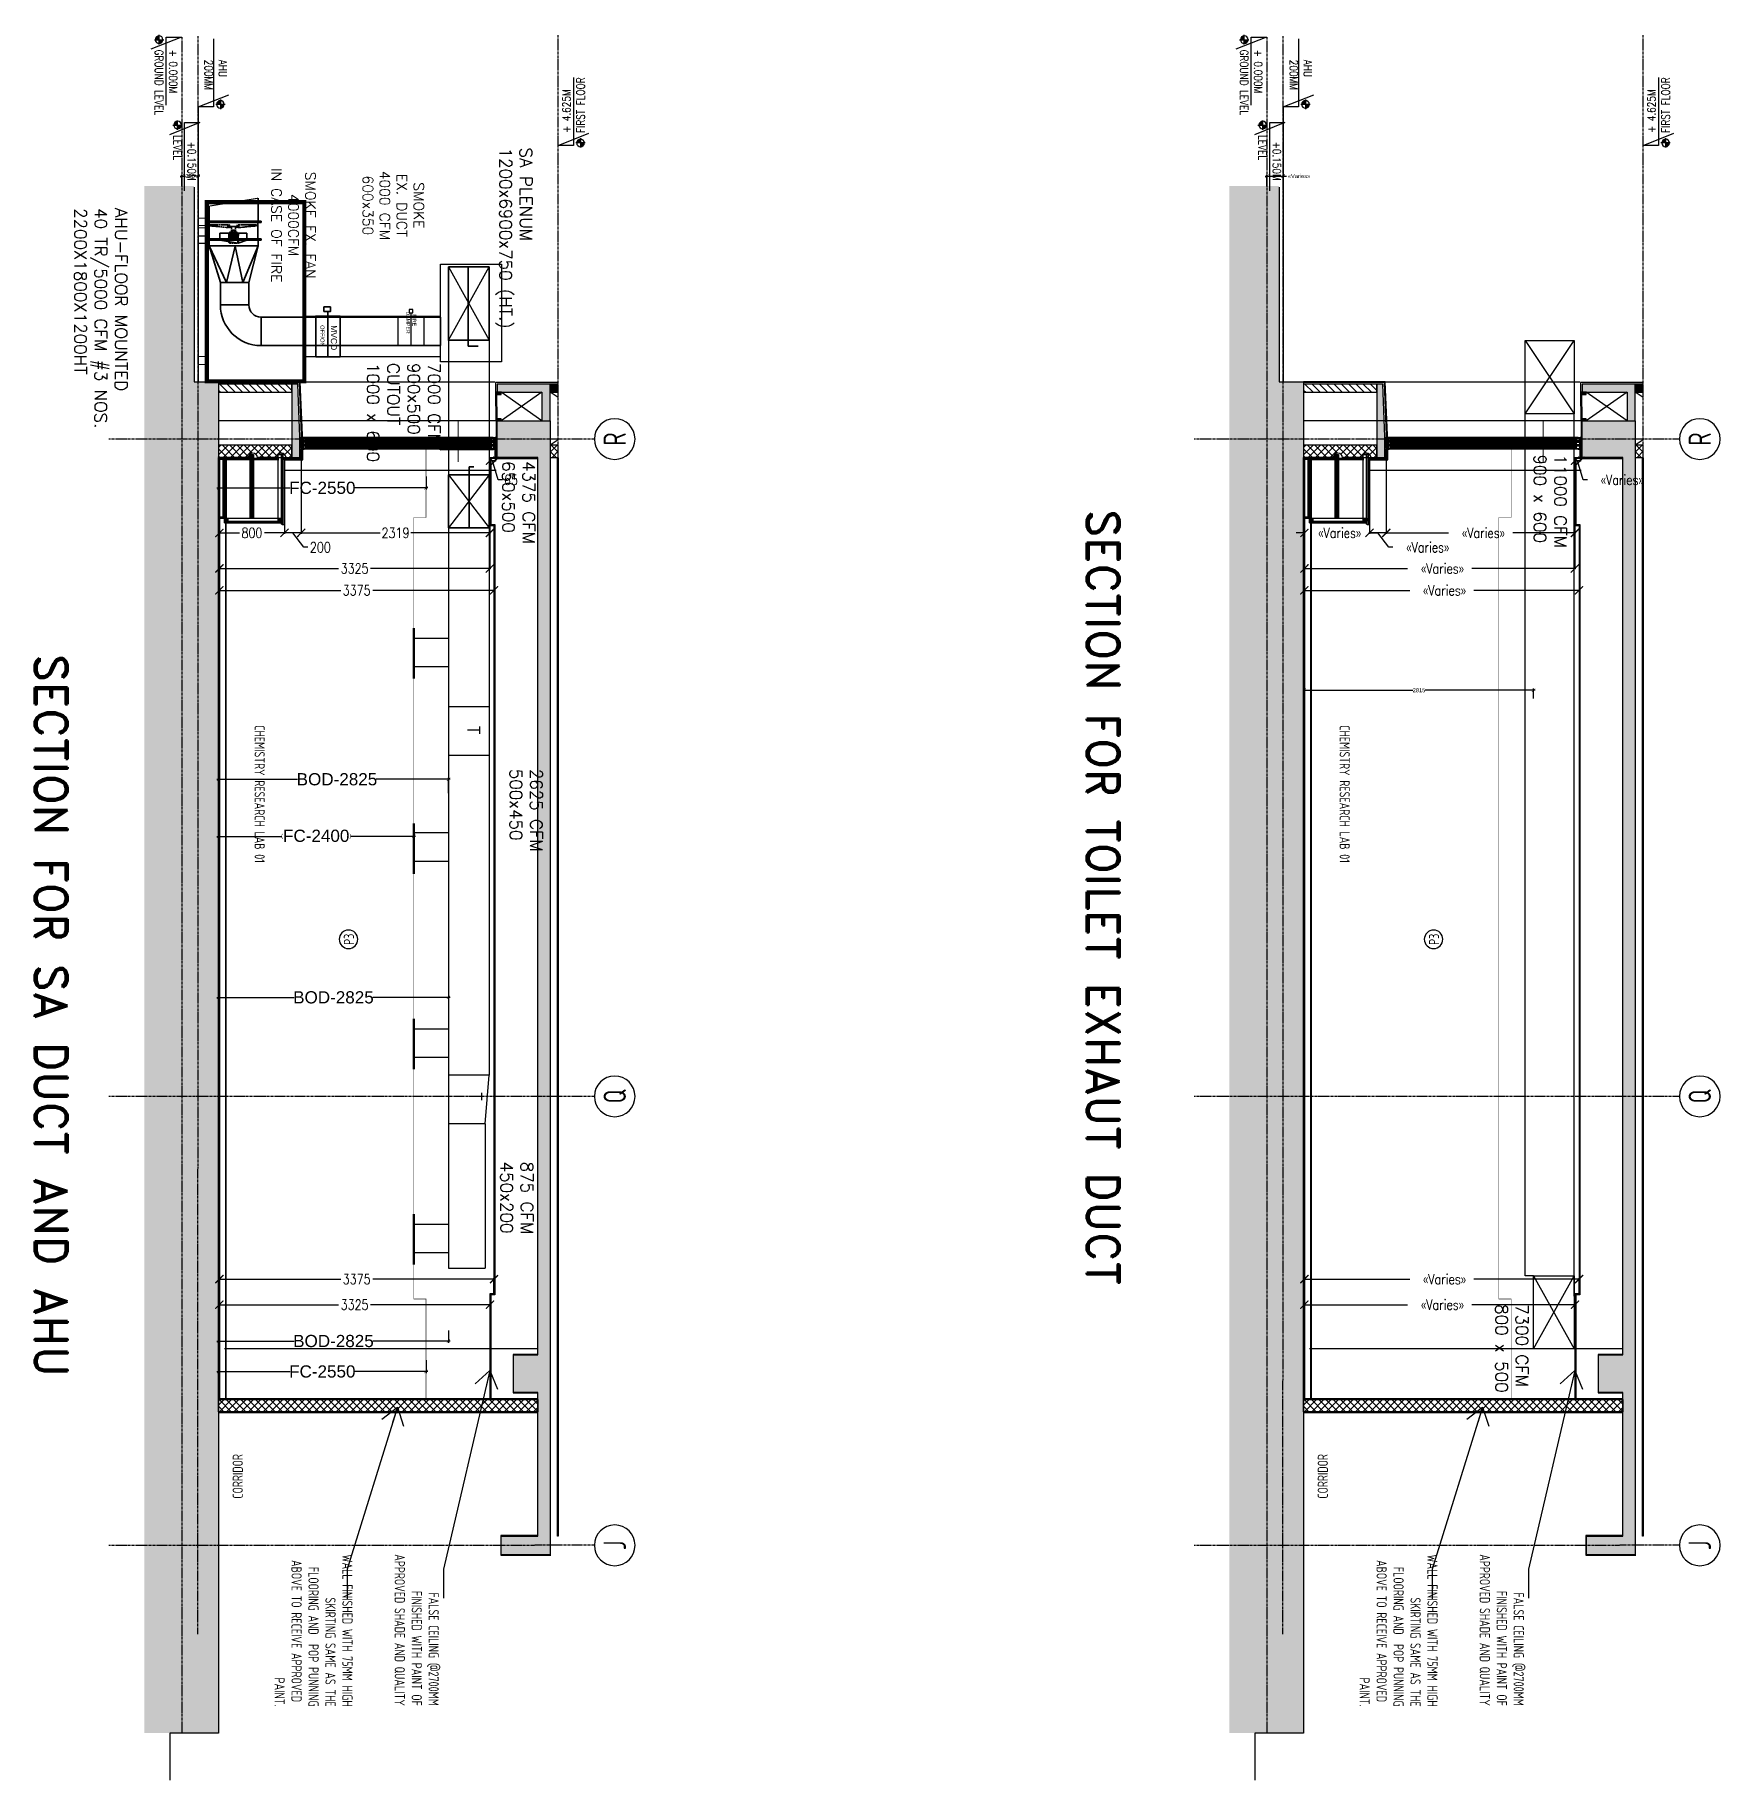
# Model space of a CAD drawing. Header units: millimetres. Extents: x -661525 to 498941, y 282148 to 1359693.
# Drawn here: x -329004 to -308294, y 659671 to 681110 of the extents above; entities that cross this region are included whole.
import ezdxf
from ezdxf.enums import TextEntityAlignment as Align

# ---------------------------------------------------------------- set-up
doc = ezdxf.new("R2010")
doc.units = ezdxf.units.MM
doc.header["$LTSCALE"] = 2.5
doc.header["$PDMODE"] = 35
doc.header["$PDSIZE"] = 15
doc.linetypes.add('ACAD_ISO02W100', pattern=[15, 12, -3])
doc.linetypes.add('CENTER', pattern=[2, 1.25, -0.25, 0.25, -0.25])
doc.layers.get('0').update_dxf_attribs({"linetype": 'CONTINUOUS'})
doc.layers.get('DEFPOINTS').update_dxf_attribs({"linetype": 'CONTINUOUS'})
for name, color, linetype in [('00', 5, 'CONTINUOUS'), ('A-ALU-SECTION', 11, 'CONTINUOUS'), ('A-ANNO-DIMS', 11, 'CONTINUOUS'), ('A-ANNO-GRID', 5, 'CENTER'), ('A-ANNO-LEVL', 7, 'CONTINUOUS'), ('A-ANNO-TEXT', 7, 'CONTINUOUS'), ('A-COLS', 7, 'CONTINUOUS'), ('A-COLS-PATT', 252, 'CONTINUOUS'), ('A-ELEV', 8, 'CONTINUOUS'), ('A-ELEV-MEDM', 34, 'CONTINUOUS'), ('A-ELEV-THIN', 8, 'CONTINUOUS'), ('A-ELEV-VERY-THIN', 5, 'CONTINUOUS'), ('A-FLOR-OPEN', 6, 'CONTINUOUS'), ('A-GLAZ', 5, 'CONTINUOUS'), ('A-SECT', 1, 'CONTINUOUS'), ('A-WALL', 8, 'CONTINUOUS'), ('A-WALL-JAMB', 11, 'CONTINUOUS'), ('A-WALL-PATT-200', 5, 'CONTINUOUS'), ('A-WALL-PLAS', 8, 'CONTINUOUS'), ('I-ANN0-TEXT-FLOR', 11, 'CONTINUOUS'), ('I-ANNO-NOTE', 11, 'CONTINUOUS'), ('I-ELEV-HEVY', 4, 'CONTINUOUS'), ('I-ELEV-LITE', 8, 'CONTINUOUS'), ('I-SECT', 3, 'CONTINUOUS'), ('I-SECT-MEDM', 4, 'CONTINUOUS'), ('nmd-ex duct', 20, 'CONTINUOUS'), ('NMD-SA DUCT', 4, 'CONTINUOUS'), ('STONE', 9, 'CONTINUOUS'), ('v-ac ex.-fa fan', 91, 'CONTINUOUS'), ('v-ex. duct', 30, 'CONTINUOUS'), ('v-grill', 3, 'CONTINUOUS'), ('v-SA DUCT', 4, 'CONTINUOUS'), ('vemcpl-ahu', 6, 'CONTINUOUS')]:
    doc.layers.add(name, color=color, linetype=linetype)
for name, color, linetype, lineweight in [('DOOR', 251, 'CONTINUOUS', 20), ('Elevation Dark - Cill-Staircase', 4, 'CONTINUOUS', 30), ('Elevation Light - Plaster-Tile Drop', 8, 'CONTINUOUS', 18), ('v-ac fd', 1, 'CONTINUOUS', 35), ('v-ac smoke ex-fa fan', 1, 'CONTINUOUS', 35), ('v-ac smoke ex. duct', 1, 'CONTINUOUS', 35), ('v-nameplate', 7, 'CONTINUOUS', 35), ('vac vcd', 5, 'CONTINUOUS', 35), ('vision-nameplate', 7, 'CONTINUOUS', 35), ('Wall - Stone Hatch', 252, 'CONTINUOUS', 13)]:
    doc.layers.add(name, color=color, linetype=linetype, lineweight=lineweight)
doc.styles.add('ARIAL', font='arial.ttf')
doc.styles.add('COMPLEX', font='complex.shx', dxfattribs={"width": 0.8})
doc.styles.add('ISOCP', font='isocp.shx', dxfattribs={"width": 0.8})
doc.styles.add('ROMAND', font='ROMAND')
doc.styles.add('ROMANS', font='romans.shx', dxfattribs={"height": 125})
doc.styles.get("Standard").update_dxf_attribs({"font": 'txt.shx', "height": 1})
doc.linetypes.add('ZIGZAG', pattern='A,0.0001,-0.2,[131,ltypeshp.shx,S=0.2,R=0,X=-0.2,Y=0],-0.4,[131,ltypeshp.shx,S=0.2,R=180,X=0.2,Y=0],-0.2', length=0.8001)
doc.dimstyles.new('TICK100', dxfattribs={"dimtxt": 250, "dimasz": 200, "dimexe": 150, "dimexo": 10, "dimgap": 50, "dimtad": 0, "dimdec": 0, "dimrnd": 5, "dimzin": 1, "dimdsep": 46, "dimtxsty": 'COMPLEX', "dimblk1": 'ARCHTICK', "dimblk2": 'ARCHTICK', "dimsah": 1, "dimcen": 0.09375, "dimdle": 150, "dimclrd": 11, "dimclre": 11, "dimclrt": 7, "dimadec": 0, "dimazin": 0, "dimtfac": 1, "dimtdec": 0, "dimtofl": 0, "dimtmove": 0, "dimatfit": 3, "dimldrblk": 'OPEN90', "dimfxl": 1, "dimtolj": 1, "dimtzin": 1, "dimarcsym": 0})
doc.dimstyles.new('TICK50', dxfattribs={"dimtxt": 125, "dimasz": 100, "dimexe": 10, "dimexo": 0, "dimgap": 25, "dimtad": 0, "dimdec": 0, "dimzin": 1, "dimdsep": 46, "dimtxsty": 'COMPLEX', "dimblk1": 'ARCHTICK', "dimblk2": 'ARCHTICK', "dimsah": 1, "dimcen": 0.09375, "dimdle": 10, "dimclrd": 170, "dimclre": 11, "dimclrt": 170, "dimadec": 0, "dimazin": 0, "dimtfac": 1, "dimtdec": 0, "dimtofl": 0, "dimtmove": 0, "dimatfit": 3, "dimldrblk": 'ARCHTICK', "dimfxl": 1, "dimtolj": 1, "dimtzin": 1, "dimarcsym": 0})
pattern_1 = [(135, (74796.63, 0), (-44.9012806, -44.9012806), []), (225, (74796.63, 0), (44.9012806, -44.9012806), [])]
pattern_2 = [(135, (61462.3, 0), (-44.9012806, -44.9012806), []), (225, (61462.3, 0), (44.9012806, -44.9012806), [])]

msp = doc.modelspace()

# ---------------------------------------------------------------- texts
at = {"style": 'COMPLEX', "width": 0.8}
for tag, p in [('200MM', (-326918.1, 680804.2)), ('AHU', (-326744.1, 680804.2)), ('200MM', (-313583.8, 680804.2)), ('AHU', (-313409.8, 680804.2))]:
    msp.add_attdef(tag, p, 'WATER', height=99.95, rotation=270, dxfattribs=at)
at = {"layer": 'A-ANNO-TEXT', "char_height": 400, "attachment_point": 7, "rotation": 270, "style": 'ROMAND'}
for s, insert, width in [('{SECTION FOR TOILET EXHAUT DUCT}', (-316075.5, 675281.1), 11881.911), ('{SECTION FOR SA DUCT AND AHU}', (-329004.1, 673504), 11400.941)]:
    msp.add_mtext(s, dxfattribs=dict(at, insert=insert, width=width))
at = {"layer": 'I-ANNO-NOTE', "color": 7, "ltscale": 0.5, "char_height": 125, "attachment_point": 6, "style": 'ISOCP'}
for s, insert, width, rotation in [('CHEMISTRY RESEARCH LAB 01', (-326242, 670938.2), 3527.545, 270), ('CHEMISTRY RESEARCH LAB 01', (-312907.7, 670938.2), 3527.545, 270), ('\\A1;\\pxqc;CORRIDOR', (-326511, 664152.8), 1500.807, 90), ('\\A1;\\pxqc;CORRIDOR', (-313176.7, 664152.8), 1500.807, 90), ('{\\C0;WALL FINISHED WITH 75MM HIGH SKIRTING SAME AS THE FLOORING AND  POP PUNNING ABOVE TO RECEIVE APPROVED  PAINT.}', (-325580.2, 660572.6), 1879.224, 270), ('FALSE CEILING @2700MM\\PFINISHED WITH PAINT OF APPROVED SHADE AND QUALITY', (-324311.7, 660582.4), 1879.224, 270), ('{\\C0;WALL FINISHED WITH 75MM HIGH SKIRTING SAME AS THE FLOORING AND  POP PUNNING ABOVE TO RECEIVE APPROVED  PAINT.}', (-312245.9, 660572.6), 1879.224, 270), ('FALSE CEILING @2700MM\\PFINISHED WITH PAINT OF APPROVED SHADE AND QUALITY', (-310977.4, 660582.4), 1879.224, 270)]:
    msp.add_mtext(s, dxfattribs=dict(at, insert=insert, width=width, rotation=rotation))
at = {"layer": 'NMD-SA DUCT', "insert": (-323342.9, 679724.3), "char_height": 150, "width": 3282.875, "attachment_point": 7, "rotation": 270, "style": 'ROMANS'}
msp.add_mtext('{SA PLENUM\\P1200x6900x750 (HT.)}', dxfattribs=at)
at = {"layer": 'v-ac fd', "ltscale": 0.36, "insert": (-324341.4, 677576, 0), "char_height": 45.992, "attachment_point": 5, "rotation": 270}
msp.add_mtext('\\pxql;{\\fStylus BT|b0|i0|c0|p34;\\P  FIRE\\PDAMPER}', dxfattribs=at)
at = {"layer": 'v-ac smoke ex. duct', "linetype": 'ByBlock', "char_height": 125, "attachment_point": 1, "rotation": 270}
for s, insert, width in [('\\pxqc;{\\Fromans|c0;SMOKE EX. FAN\\P4000CFM\\PIN CASE OF FIRE}', (-325555.3, 680036.6), 2528.49), ('\\pxqc;{\\Fromans|c0;SMOKE \\PEX. DUCT\\P4000 CFM\\P600x350}', (-324223.8, 679940.5), 1851.09)]:
    msp.add_mtext(s, dxfattribs=dict(at, insert=insert, width=width))
at = {"layer": 'v-ex. duct', "char_height": 150, "width": 3657.796, "attachment_point": 1, "rotation": 270, "style": 'ROMANS'}
for s, insert in [('{11000 CFM\\P900 x 600}', (-310181.2, 675955)), ('{7300 CFM\\P800 x 500}', (-310654, 665517.4))]:
    msp.add_mtext(s, dxfattribs=dict(at, insert=insert))
at = {"layer": 'v-SA DUCT', "char_height": 150, "attachment_point": 1, "rotation": 270, "style": 'ROMANS'}
for s, insert, width in [('{7000 CFM\\P900x500\\PCUTOUT\\P1000 x 600}', (-324022.5, 677079.1), 3657.796), ('{4375 CFM\\P650x500}', (-322858.7, 675874), 3657.796), ('{T}', (-323538.4, 672621.6), 106.291), ('{2625 CFM\\P500x450}', (-322767.5, 672093.8), 3657.796), ('{T}', (-323513.9, 668120.4), 106.291), ('{875 CFM\\P450x200}', (-322881.6, 667267.2), 3657.796)]:
    msp.add_mtext(s, dxfattribs=dict(at, insert=insert, width=width))
at = {"layer": 'vac vcd', "ltscale": 25, "width": 105.422, "attachment_point": 1, "rotation": 270, "style": 'ARIAL'}
for s, insert, char_height in [('{OFF/ON}', (-325445.4, 677543.9), 50), ('{MVCD}', (-325292, 677543.9), 75)]:
    msp.add_mtext(s, dxfattribs=dict(at, insert=insert, char_height=char_height))
at = {"layer": 'vemcpl-ahu', "insert": (-328518.8, 678981.9), "char_height": 150, "width": 4618.742, "attachment_point": 7, "rotation": 270, "style": 'ROMANS'}
msp.add_mtext('AHU-FLOOR MOUNTED\\P40 TR/5000 CFM #3 NOS.\\P2200X1800X1200HT', dxfattribs=at)

# ---------------------------------------------------------------- blocks, each defined once
blk = doc.blocks.new('floor 1')
at = {"layer": 'Elevation Light - Plaster-Tile Drop'}
h = blk.add_hatch(dxfattribs=at)
h.set_pattern_fill('AR-SAND', color=256, style=0)
h.set_pattern_definition([(37.5, (3830731.42, 983927.553), (-1.60003, 48.94132), [0, -38.608, 0, -43.18, 0, -41.275]), (7.5, (3830731.42, 983927.553), (44.95233, 71.6825), [0, -20.828, 0, -34.798, 0, -13.335]), (327.5, (3830700.177, 983927.553), (79.09924, 0.14372), [0, -12.7, 0, -45.72, 0, -59.69]), (317.5, (3830700.18, 983927.55), (76.35565, 22.29293), [0, -6.35, 0, -29.972, 0, -34.29])])
h.paths.add_polyline_path([(3830756, 984018), (3830731, 984018), (3830731, 983928), (3830756, 983928)])
h.paths.add_polyline_path([(3841805, 983928), (3841805, 984018), (3830756, 984018), (3830756, 983928)])
at = {"layer": 'A-ELEV-VERY-THIN'}
for points in [[(3834343, 984113), (3831536, 984113), (3831536, 984103), (3842297, 984103)], [(3836219, 984113), (3831536, 984113)], [(3842299, 984103), (3842299, 984113), (3831536, 984113)], [(3831540, 984103), (3836219, 984103)], [(3836387, 984103), (3842297, 984103)]]:
    blk.add_lwpolyline(points, dxfattribs=at)
at = {"layer": 'A-SECT', "color": 11}
for points in [[(3830753, 984073), (3830743, 984073), (3830743, 984028), (3830753, 984028)], [(3842304, 984103), (3842294, 984103), (3842294, 984028), (3842304, 984028)], [(3830731, 984028), (3842304, 984028), (3842304, 984018), (3830731, 984018)]]:
    blk.add_lwpolyline(points, close=True, dxfattribs=at)
at = {"layer": 'A-WALL-PLAS'}
blk.add_lwpolyline([(3831536, 984113), (3831536, 984103)], dxfattribs=at)
blk = doc.blocks.new('W13-144-SECTION')
at = {"layer": 'Wall - Stone Hatch'}
h = blk.add_hatch(dxfattribs=at)
h.set_pattern_fill('ANSI36', color=256, scale=0.8, angle=270, style=0)
h.set_pattern_definition([(315, (339769.6994, 1020410.4174), (4.9391409, -1.3470384), [6.35, -1.27, 0, -1.27])])
h.paths.add_polyline_path([(347636, 1023305), (347492, 1023305), (347492, 1023330), (347636, 1023330)])
h.paths.add_polyline_path([(347633, 1023308), (347495, 1023308), (347495, 1023327), (347633, 1023327)], flags=16)
h = blk.add_hatch(dxfattribs=at)
h.set_pattern_fill('ANSI36', color=256, scale=0.8, angle=-90, style=0)
h.set_pattern_definition([(225, (347635.5302, 1024265.2113), (-4.9391409, -1.3470384), [6.35, -1.27, 0, -1.27])])
h.paths.add_polyline_path([(347633, 1020927), (347495, 1020927), (347495, 1020908), (347633, 1020908)], flags=16)
h.paths.add_polyline_path([(347636, 1020930), (347492, 1020930), (347492, 1020905), (347636, 1020905)])
at = {"layer": 'A-ALU-SECTION'}
for points in [[(347502, 1023246), (347502, 1023248), (347499, 1023248), (347499, 1023258), (347532, 1023258), (347532, 1023248), (347529, 1023248), (347529, 1023246), (347534, 1023246), (347534, 1023296), (347498, 1023296), (347498, 1023246), (347502, 1023246)], [(347532, 1023259), (347532, 1023295), (347499, 1023295), (347499, 1023259), (347532, 1023259)], [(347550, 1023246), (347550, 1023248), (347547, 1023248), (347547, 1023258), (347580, 1023258), (347580, 1023248), (347577, 1023248), (347577, 1023246), (347582, 1023246), (347582, 1023296), (347546, 1023296), (347546, 1023246), (347550, 1023246)], [(347580, 1023259), (347580, 1023295), (347547, 1023295), (347547, 1023259), (347580, 1023259)], [(347607, 1023246), (347607, 1023248), (347595, 1023248), (347595, 1023258), (347628, 1023258), (347628, 1023248), (347616, 1023248), (347616, 1023246), (347630, 1023246), (347630, 1023296), (347594, 1023296), (347594, 1023246), (347607, 1023246)], [(347628, 1023259), (347628, 1023295), (347595, 1023295), (347595, 1023259), (347628, 1023259)], [(347529, 1020988), (347529, 1020989), (347534, 1020989), (347534, 1020939), (347517, 1020939), (347517, 1020941), (347532, 1020941), (347532, 1020951), (347499, 1020951), (347499, 1020941), (347515, 1020941), (347515, 1020939), (347498, 1020939), (347498, 1020989), (347502, 1020989), (347502, 1020988), (347499, 1020988), (347499, 1020978), (347532, 1020978), (347532, 1020988), (347529, 1020988)], [(347532, 1020976), (347532, 1020952), (347499, 1020952), (347499, 1020976), (347532, 1020976)], [(347577, 1020988), (347577, 1020989), (347582, 1020989), (347582, 1020939), (347565, 1020939), (347565, 1020941), (347580, 1020941), (347580, 1020951), (347547, 1020951), (347547, 1020941), (347562, 1020941), (347562, 1020939), (347546, 1020939), (347546, 1020989), (347550, 1020989), (347550, 1020988), (347547, 1020988), (347547, 1020978), (347580, 1020978), (347580, 1020988), (347577, 1020988)], [(347580, 1020976), (347580, 1020952), (347547, 1020952), (347547, 1020976), (347580, 1020976)], [(347616, 1020988), (347616, 1020989), (347630, 1020989), (347630, 1020939), (347613, 1020939), (347613, 1020941), (347628, 1020941), (347628, 1020951), (347595, 1020951), (347595, 1020941), (347610, 1020941), (347610, 1020939), (347594, 1020939), (347594, 1020989), (347607, 1020989), (347607, 1020988), (347595, 1020988), (347595, 1020978), (347628, 1020978), (347628, 1020988), (347616, 1020988)], [(347628, 1020976), (347628, 1020952), (347595, 1020952), (347595, 1020976), (347628, 1020976)]]:
    blk.add_lwpolyline(points, dxfattribs=at)
blk.add_lwpolyline([(347615, 1020983), (347615, 1023252), (347609, 1023252), (347609, 1020983)], close=True, dxfattribs=at)
at = {"layer": 'A-ELEV-MEDM'}
for centre, start, end in [((347504, 1023250), 89.7072, 270.2919), ((347504, 1023247), 89.1225, 270.8766), ((347504, 1023244), 89.1225, 270.8766), ((347528, 1023250), 269.7072, 90.2919), ((347528, 1023247), 269.1225, 90.8766), ((347528, 1023244), 269.1225, 90.8766), ((347552, 1023250), 89.7072, 270.2919), ((347552, 1023247), 89.1225, 270.8766), ((347552, 1023244), 89.1225, 270.8766), ((347576, 1023250), 269.7072, 90.2919), ((347576, 1023247), 269.1225, 90.8766), ((347576, 1023244), 269.1225, 90.8766), ((347609, 1023250), 89.7072, 270.2919), ((347609, 1023247), 89.1225, 270.8766), ((347609, 1023244), 89.1225, 270.8766), ((347615, 1023250), 269.7072, 90.2919), ((347615, 1023247), 269.1225, 90.8766), ((347615, 1023244), 269.1225, 90.8766), ((347504, 1020991), 89.1234, 270.8775), ((347504, 1020989), 89.1234, 270.8775), ((347504, 1020986), 89.7081, 270.2928), ((347528, 1020991), 269.1234, 90.8775), ((347528, 1020989), 269.1234, 90.8775), ((347528, 1020986), 269.7081, 90.2928), ((347552, 1020991), 89.1234, 270.8775), ((347552, 1020989), 89.1234, 270.8775), ((347552, 1020986), 89.7081, 270.2928), ((347576, 1020991), 269.1234, 90.8775), ((347576, 1020989), 269.1234, 90.8775), ((347575, 1020986), 269.7081, 90.2928), ((347609, 1020991), 89.1225, 270.8766), ((347609, 1020989), 89.1225, 270.8766), ((347609, 1020986), 89.7072, 270.2919), ((347615, 1020991), 269.1234, 90.8775), ((347615, 1020989), 269.1234, 90.8775), ((347615, 1020986), 269.7081, 90.2928)]:
    blk.add_arc(centre, 1.34, start, end, dxfattribs=at)
at = {"layer": 'A-ELEV-THIN'}
for p, q in [((347492, 1023279), (347492, 1020956)), ((347495, 1023308), (347633, 1023327)), ((347495, 1023327), (347633, 1023308)), ((347498, 1023279), (347498, 1020956)), ((347534, 1023279), (347534, 1020956)), ((347546, 1023279), (347546, 1020956)), ((347582, 1023279), (347582, 1020956)), ((347594, 1023279), (347594, 1020956)), ((347630, 1023279), (347630, 1020989)), ((347636, 1023279), (347636, 1020956)), ((347495, 1020927), (347633, 1020908)), ((347495, 1020908), (347633, 1020927))]:
    blk.add_line(p, q, dxfattribs=at)
at = {"layer": 'A-GLAZ'}
for points in [[(347504, 1020983), (347504, 1023252), (347510, 1023252), (347510, 1020983)], [(347528, 1020983), (347528, 1023252), (347522, 1023252), (347522, 1020983)], [(347552, 1020983), (347552, 1023252), (347558, 1023252), (347558, 1020983)], [(347576, 1020983), (347576, 1023252), (347570, 1023252), (347570, 1020983)]]:
    blk.add_lwpolyline(points, close=True, dxfattribs=at)
at = {"layer": 'A-WALL-JAMB'}
for points in [[(347636, 1023305), (347492, 1023305), (347492, 1023330), (347636, 1023330), (347636, 1023305)], [(347636, 1020930), (347492, 1020930), (347492, 1020905), (347636, 1020905), (347636, 1020930)]]:
    blk.add_lwpolyline(points, dxfattribs=at)
for points in [[(347633, 1023308), (347495, 1023308), (347495, 1023327), (347633, 1023327)], [(347633, 1020927), (347495, 1020927), (347495, 1020908), (347633, 1020908)]]:
    blk.add_lwpolyline(points, close=True, dxfattribs=at)
at = {"layer": 'I-SECT'}
for points in [[(347589, 1023300), (347634, 1023300), (347634, 1023289), (347630, 1023289), (347630, 1023285), (347632, 1023285), (347632, 1023287), (347634, 1023287), (347634, 1023281), (347632, 1023281), (347632, 1023283), (347630, 1023283), (347630, 1023279), (347636, 1023279), (347636, 1023305), (347634, 1023305), (347634, 1023302), (347589, 1023302), (347589, 1023305), (347587, 1023305), (347587, 1023302), (347541, 1023302), (347541, 1023305), (347539, 1023305), (347539, 1023302), (347494, 1023302), (347494, 1023305), (347492, 1023305), (347492, 1023279), (347498, 1023279), (347498, 1023283), (347496, 1023283), (347496, 1023281), (347494, 1023281), (347494, 1023287), (347496, 1023287), (347496, 1023285), (347498, 1023285), (347498, 1023289), (347494, 1023289), (347494, 1023300), (347539, 1023300), (347539, 1023289), (347534, 1023289), (347534, 1023285), (347536, 1023285), (347536, 1023287), (347539, 1023287), (347539, 1023281), (347536, 1023281), (347536, 1023283), (347534, 1023283), (347534, 1023279), (347546, 1023279), (347546, 1023283), (347544, 1023283), (347544, 1023281), (347541, 1023281), (347541, 1023287), (347544, 1023287), (347544, 1023285), (347546, 1023285), (347546, 1023289), (347541, 1023289), (347541, 1023300), (347587, 1023300), (347587, 1023289), (347582, 1023289), (347582, 1023285), (347584, 1023285), (347584, 1023287), (347587, 1023287), (347587, 1023281), (347584, 1023281), (347584, 1023283), (347582, 1023283), (347582, 1023279), (347594, 1023279), (347594, 1023283), (347592, 1023283), (347592, 1023281), (347589, 1023281), (347589, 1023287), (347592, 1023287), (347592, 1023285), (347594, 1023285), (347594, 1023289), (347589, 1023289), (347589, 1023300)], [(347612, 1020946), (347612, 1020935), (347634, 1020935), (347634, 1020946), (347630, 1020946), (347630, 1020950), (347632, 1020950), (347632, 1020948), (347634, 1020948), (347634, 1020954), (347632, 1020954), (347632, 1020952), (347630, 1020952), (347630, 1020956), (347636, 1020956), (347636, 1020930), (347634, 1020930), (347634, 1020933), (347589, 1020933), (347589, 1020930), (347587, 1020930), (347587, 1020933), (347541, 1020933), (347541, 1020930), (347539, 1020930), (347539, 1020933), (347494, 1020933), (347494, 1020930), (347492, 1020930), (347492, 1020956), (347498, 1020956), (347498, 1020952), (347496, 1020952), (347496, 1020954), (347494, 1020954), (347494, 1020948), (347496, 1020948), (347496, 1020950), (347498, 1020950), (347498, 1020946), (347494, 1020946), (347494, 1020935), (347515, 1020935), (347515, 1020946)], [(347517, 1020946), (347517, 1020935), (347539, 1020935), (347539, 1020946), (347534, 1020946), (347534, 1020950), (347536, 1020950), (347536, 1020948), (347539, 1020948), (347539, 1020954), (347536, 1020954), (347536, 1020952), (347534, 1020952), (347534, 1020956), (347546, 1020956), (347546, 1020952), (347544, 1020952), (347544, 1020954), (347541, 1020954), (347541, 1020948), (347544, 1020948), (347544, 1020950), (347546, 1020950), (347546, 1020946), (347541, 1020946), (347541, 1020935), (347563, 1020935), (347563, 1020946)], [(347565, 1020946), (347565, 1020935), (347587, 1020935), (347587, 1020946), (347582, 1020946), (347582, 1020950), (347584, 1020950), (347584, 1020948), (347587, 1020948), (347587, 1020954), (347584, 1020954), (347584, 1020952), (347582, 1020952), (347582, 1020956), (347594, 1020956), (347594, 1020952), (347592, 1020952), (347592, 1020954), (347589, 1020954), (347589, 1020948), (347592, 1020948), (347592, 1020950), (347594, 1020950), (347594, 1020946), (347589, 1020946), (347589, 1020935)], [(347589, 1020935), (347610, 1020935), (347610, 1020946)]]:
    blk.add_lwpolyline(points, dxfattribs=at)
for centre in [(347516, 1020948), (347564, 1020948), (347611, 1020948)]:
    blk.add_arc(centre, 1.61, 308.4693, 231.5307, dxfattribs=at)
blk = doc.blocks.new('A$C49135F2E')
at = {"layer": 'I-SECT-MEDM'}
h = blk.add_hatch(dxfattribs=at)
h.set_pattern_fill('AR-SAND', color=256, scale=0.2, style=0)
h.set_pattern_definition([(37.5, (4355.703, -124), (-0.320006, 9.788265), [0, -7.7216, 0, -8.636, 0, -8.255]), (7.5, (4355.703, -124), (8.990466, 14.336502), [0, -4.1656, 0, -6.9596, 0, -2.667]), (327.5, (4349.455, -124), (15.819847, 0.028744), [0, -2.54, 0, -9.144, 0, -11.938]), (317.5, (4349.455, -124), (15.27113, 4.458586), [0, -1.27, 0, -5.9944, 0, -6.858])])
h.paths.add_polyline_path([(749, -112), (-38, -112), (-38, -132), (749, -132)])
at = {"layer": 'Wall - Stone Hatch'}
h = blk.add_hatch(dxfattribs=at)
h.set_pattern_fill('ANSI36', color=256, style=0)
h.set_pattern_definition([(45, (2143.2715, 115), (1.683798, 6.173926), [7.9375, -1.5875, 0, -1.5875])])
edge = h.paths.add_edge_path()
edge.add_line((28, 130), (-100, 130))
edge.add_line((-100, 130), (-100, 112))
edge.add_line((-100, 112), (30, 112))
edge.add_line((30, 112), (30, 128))
edge.add_arc((28, 128), 2, 0, 90)
h = blk.add_hatch(dxfattribs=at)
h.set_pattern_fill('ANSI36', color=256, style=0)
h.set_pattern_definition([(45, (328953.3177, -841383.1953), (1.683798023, 6.173926083), [7.9375, -1.5875, 0, -1.5875])])
h.paths.add_polyline_path([(24, 112), (24, 106), (30, 106), (30, -94), (18, -94), (18, 100), (18, 112)])
h = blk.add_hatch(dxfattribs=at)
h.set_pattern_fill('ANSI36', color=256, style=0)
h.set_pattern_definition([(45, (328959.3177, -841407.3053), (1.683798023, 6.173926083), [7.9375, -1.5875, 0, -1.5875])])
edge = h.paths.add_edge_path()
edge.add_line((20, -94), (821, -94))
edge.add_arc((773, -112), 50.9, 0, 20.6893, ccw=False)
edge.add_line((824, -112), (771, -112))
edge.add_line((771, -112), (20, -112))
edge.add_line((20, -112), (20, -94))
edge = h.paths.add_edge_path()
edge.add_line((749, -124), (749, -112))
edge.add_line((749, -112), (824, -112))
edge.add_arc((773, -112), 50.9, -20.6893, 0, ccw=False)
edge.add_line((821, -130), (749, -130))
edge.add_line((749, -130), (749, -124))
h = blk.add_hatch(dxfattribs=at)
h.set_pattern_fill('ANSI36', color=256, scale=2, angle=90, style=0)
h.set_pattern_definition([(135, (4355.703, -504), (-12.347852, 3.367596), [15.875, -3.175, 0, -3.175])])
h.paths.add_polyline_path([(749, -474), (-38, -474), (-38, -514), (749, -514)])
h = blk.add_hatch(dxfattribs=at)
h.set_pattern_fill('ANSI36', color=256, scale=2, angle=90, style=0)
h.set_pattern_definition([(135, (4370.4176, -839), (-12.347852, 3.367596), [15.875, -3.175, 0, -3.175])])
h.paths.add_polyline_path([(731, -809), (0, -809), (0, -849), (731, -849)])
at = {"layer": '00', "color": 8}
for points in [[(784, -130), (749, -172), (784, -172), (749, -130)], [(784, -790), (749, -832), (784, -832), (749, -790)]]:
    blk.add_lwpolyline(points, dxfattribs=at)
at = {"layer": 'A-COLS', "color": 8}
blk.add_line((804, -832), (784, -832), dxfattribs=at)
at = {"layer": 'A-ELEV'}
for p, q in [((749, -172), (749, -809)), ((800, -130), (782, -130))]:
    blk.add_line(p, q, dxfattribs=at)
for points in [[(803, -137), (803, -819), (785, -819), (785, -137)], [(803, -137), (785, -137)]]:
    blk.add_lwpolyline(points, dxfattribs=at)
at = {"layer": 'A-SECT'}
for p, q in [((749, -172), (-38, -172)), ((749, -132), (749, -172))]:
    blk.add_line(p, q, dxfattribs=at)
for points in [[(-38, -474), (749, -474), (749, -514), (-38, -514)], [(731, -849), (0, -849), (0, -809), (731, -809)], [(749, -894), (731, -894), (731, -809), (749, -809)]]:
    blk.add_lwpolyline(points, close=True, dxfattribs=at)
at = {"layer": 'A-WALL'}
blk.add_line((0, -75), (0, 96), dxfattribs=at)
for points in [[(0, -187), (0, -425)], [(0, -537), (0, -904)]]:
    blk.add_lwpolyline(points, dxfattribs=at)
for centre in [(4, -131), (4, -481)]:
    blk.add_arc(centre, 56.3, 93.9102, 266.0898, dxfattribs=at)
at = {"layer": 'A-WALL-PLAS'}
for p, q in [((12, 106), (-100, 106)), ((12, 106), (12, -112)), ((18, 100), (18, 112)), ((18, 100), (18, -94)), ((12, -164), (12, -474)), ((12, -514), (12, -809))]:
    blk.add_line(p, q, dxfattribs=at)
at = {"layer": 'Elevation Dark - Cill-Staircase'}
blk.add_lwpolyline([(28, 130), (-100, 130), (-100, 112), (30, 112), (30, 128, 0.414214)], format="xyb", close=True, dxfattribs=at)
at = {"layer": 'I-ELEV-HEVY'}
for points in [[(30, -94), (30, 106), (24, 106), (24, 112)], [(24, -474), (24, -164)], [(24, -809), (24, -514)]]:
    blk.add_lwpolyline(points, dxfattribs=at)
at = {"layer": 'I-ELEV-LITE'}
for p, q in [((784, -136), (804, -136)), ((784, -832), (784, -137)), ((785, -137), (784, -137)), ((804, -832), (804, -136)), ((803, -819), (794, -819))]:
    blk.add_line(p, q, dxfattribs=at)
at = {"layer": 'I-SECT'}
for points in [[(784, -172), (749, -172), (749, -130), (784, -130)], [(803, -149), (785, -149), (785, -137), (803, -137)], [(784, -832), (749, -832), (749, -790), (784, -790)], [(803, -831), (785, -831), (785, -819), (803, -819)]]:
    blk.add_lwpolyline(points, close=True, dxfattribs=at)
at = {"layer": 'I-SECT-MEDM'}
for p, q in [((-38, -112), (824, -112)), ((824, -112), (-38, -112)), ((-38, -112), (-38, -132)), ((749, -132), (-38, -132)), ((18, -94), (821, -94)), ((20, -112), (20, -94)), ((749, -132), (749, -112)), ((749, -112), (824, -112)), ((821, -130), (749, -130)), ((24, -809), (12, -809))]:
    blk.add_line(p, q, dxfattribs=at)
at = {"layer": 'I-SECT-MEDM', "color": 5}
blk.add_line((24, -809), (25, -809), dxfattribs=at)
at = {"layer": 'I-SECT-MEDM'}
for start, end in [(0, 20.6893), (339.3107, 0)]:
    blk.add_arc((773, -112), 50.9, start, end, dxfattribs=at)
at = {"layer": 'STONE'}
blk.add_line((-38, -172), (-38, -132), dxfattribs=at)
blk = doc.blocks.new('COLNUM')
at = {"linetype": 'Continuous'}
blk.add_circle((0, 0), 500, dxfattribs=at)
at = {"color": 7, "linetype": 'Continuous', "style": 'ISOCP', "width": 0.8}
blk.add_attdef('X', text='', height=550, dxfattribs=at).set_placement((0, 0), align=Align.MIDDLE_CENTER)
blk = doc.blocks.new('L')
h = blk.add_hatch(color=0)
h.paths.add_polyline_path([(0.068, 0), (0, 0), (0, -0.068, 0.414214)])
h.paths.add_polyline_path([(0, 0.068, 0.414214), (-0.068, 0), (0, 0)])
at = {"color": 0}
for p, q in [((0.085, 0), (-0.085, 0)), ((0, 0.085), (0, -0.085))]:
    blk.add_line(p, q, dxfattribs=at)
blk.add_circle((0, 0), 0.0683, dxfattribs=at)
blk = doc.blocks.new('WATER LVL')
blk.add_lwpolyline([(837, 0), (-837, 0), (-837, -375), (-537, 375)])
at = {"layer": '00', "xscale": 1371.803835285835, "yscale": 1371.803835285835, "zscale": 1371.803835285835}
blk.add_blockref('L', (-774, 172), dxfattribs=at)
at = {"style": 'COMPLEX', "width": 0.8}
for p in [(-529, 75), (-529, -273)]:
    blk.add_attdef('WATER', p, '', height=200, dxfattribs=at)
blk = doc.blocks.new('_ARCHTICK')
at = {"color": 0, "linetype": 'ByBlock', "const_width": 0.15}
blk.add_lwpolyline([(-0.5, -0.5), (0.5, 0.5)], dxfattribs=at)
blk = doc.blocks.new('*D411')
at = {"layer": 'A-ANNO-DIMS', "lineweight": -2, "transparency": 16777216}
for p, q in [((-313413, 665511), (-312134, 665511)), ((-313403, 665644), (-313403, 665501)), ((-310068, 665511), (-311346, 665511)), ((-310078, 665644), (-310078, 665501))]:
    blk.add_line(p, q, dxfattribs=at)
at = {"layer": 'DEFPOINTS', "color": 0, "transparency": 16777216}
for p in [(-313403, 665644), (-313403, 665511), (-310078, 665644)]:
    blk.add_point(p, dxfattribs=at)
at = {"layer": 'A-ANNO-DIMS', "lineweight": -2, "transparency": 16777216, "xscale": 100, "yscale": 100, "zscale": 100}
for p, rotation in [((-313403, 665511), 179.9999998686318), ((-310078, 665511), 359.9999998686318)]:
    blk.add_blockref('_ARCHTICK', p, dxfattribs=dict(at, rotation=rotation))
at = {"layer": 'A-ANNO-DIMS', "transparency": 16777216, "insert": (-311740, 665511), "char_height": 125, "attachment_point": 5, "rotation": 360, "style": 'COMPLEX'}
blk.add_mtext('\\A1; «Varies»', dxfattribs=at)
blk = doc.blocks.new('*D412')
at = {"layer": 'A-ANNO-DIMS', "lineweight": -2, "transparency": 16777216}
for p, q in [((-313413, 665825), (-312109, 665825)), ((-313403, 665644), (-313403, 665835)), ((-310018, 665825), (-311321, 665825)), ((-310028, 665644), (-310028, 665835))]:
    blk.add_line(p, q, dxfattribs=at)
at = {"layer": 'DEFPOINTS', "color": 0, "transparency": 16777216}
for p in [(-313403, 665825), (-313403, 665644), (-310028, 665644)]:
    blk.add_point(p, dxfattribs=at)
at = {"layer": 'A-ANNO-DIMS', "lineweight": -2, "transparency": 16777216, "xscale": 100, "yscale": 100, "zscale": 100, "rotation": 180}
blk.add_blockref('_ARCHTICK', (-313403, 665825), dxfattribs=at)
at = {"layer": 'A-ANNO-DIMS', "lineweight": -2, "transparency": 16777216, "xscale": 100, "yscale": 100, "zscale": 100}
blk.add_blockref('_ARCHTICK', (-310028, 665825), dxfattribs=at)
at = {"layer": 'A-ANNO-DIMS', "transparency": 16777216, "insert": (-311715, 665825), "char_height": 125, "attachment_point": 5, "style": 'COMPLEX'}
blk.add_mtext('\\A1; «Varies»', dxfattribs=at)
blk = doc.blocks.new('*D413')
at = {"layer": 'A-ANNO-DIMS', "lineweight": -2, "transparency": 16777216}
for p, q in [((-313403, 675118), (-313403, 674982)), ((-312603, 675118), (-312603, 674982)), ((-313403, 674992), (-313503, 674992)), ((-312603, 674992), (-312503, 674992))]:
    blk.add_line(p, q, dxfattribs=at)
at = {"layer": 'DEFPOINTS', "color": 0, "transparency": 16777216}
for p in [(-313403, 675118), (-312603, 675118), (-313403, 674992)]:
    blk.add_point(p, dxfattribs=at)
at = {"layer": 'A-ANNO-DIMS', "lineweight": -2, "transparency": 16777216, "xscale": 100, "yscale": 100, "zscale": 100}
for p, rotation in [((-313403, 674992), 359.9999998686315), ((-312603, 674992), 179.9999998686315)]:
    blk.add_blockref('_ARCHTICK', p, dxfattribs=dict(at, rotation=rotation))
at = {"layer": 'A-ANNO-DIMS', "transparency": 16777216, "insert": (-313003, 674992), "char_height": 125, "attachment_point": 5, "rotation": 360, "style": 'COMPLEX'}
blk.add_mtext('\\A1; «Varies»', dxfattribs=at)
blk = doc.blocks.new('*D414')
at = {"layer": 'A-ANNO-DIMS', "lineweight": -2, "transparency": 16777216}
for p, q in [((-312603, 675892), (-312603, 674982)), ((-312397, 675892), (-312397, 674982)), ((-312387, 674992), (-312613, 674992)), ((-312365, 674815), (-312500, 674992)), ((-312315, 674815), (-312365, 674815))]:
    blk.add_line(p, q, dxfattribs=at)
at = {"layer": 'DEFPOINTS', "color": 0, "transparency": 16777216}
for p in [(-312603, 675892), (-312397, 675892), (-312603, 674992)]:
    blk.add_point(p, dxfattribs=at)
at = {"layer": 'A-ANNO-DIMS', "lineweight": -2, "transparency": 16777216, "xscale": 100, "yscale": 100, "zscale": 100, "rotation": 180}
blk.add_blockref('_ARCHTICK', (-312603, 674992), dxfattribs=at)
at = {"layer": 'A-ANNO-DIMS', "lineweight": -2, "transparency": 16777216, "xscale": 100, "yscale": 100, "zscale": 100}
blk.add_blockref('_ARCHTICK', (-312397, 674992), dxfattribs=at)
at = {"layer": 'A-ANNO-DIMS', "transparency": 16777216, "insert": (-311921, 674815), "char_height": 125, "attachment_point": 5, "style": 'COMPLEX'}
blk.add_mtext('\\A1; «Varies»', dxfattribs=at)
blk = doc.blocks.new('*D415')
at = {"layer": 'A-ANNO-DIMS', "lineweight": -2, "transparency": 16777216}
for p, q in [((-312397, 675892), (-312397, 674982)), ((-310078, 675892), (-310078, 674982)), ((-312407, 674992), (-311631, 674992)), ((-310068, 674992), (-310843, 674992))]:
    blk.add_line(p, q, dxfattribs=at)
at = {"layer": 'DEFPOINTS', "color": 0, "transparency": 16777216}
for p in [(-312397, 675892), (-310078, 675892), (-310078, 674992)]:
    blk.add_point(p, dxfattribs=at)
at = {"layer": 'A-ANNO-DIMS', "lineweight": -2, "transparency": 16777216, "xscale": 100, "yscale": 100, "zscale": 100}
for p, rotation in [((-312397, 674992), 180.0000000000345), ((-310078, 674992), 3.4515428777959e-11)]:
    blk.add_blockref('_ARCHTICK', p, dxfattribs=dict(at, rotation=rotation))
at = {"layer": 'A-ANNO-DIMS', "transparency": 16777216, "insert": (-311237, 674992), "char_height": 125, "attachment_point": 5, "style": 'COMPLEX'}
blk.add_mtext('\\A1; «Varies»', dxfattribs=at)
blk = doc.blocks.new('*D416')
at = {"layer": 'A-ANNO-DIMS', "lineweight": -2, "transparency": 16777216}
for p, q in [((-310003, 675879), (-310088, 675879)), ((-310078, 675918), (-310078, 675869)), ((-309975, 675644), (-310045, 675879)), ((-310013, 675918), (-310013, 675869)), ((-309925, 675644), (-309975, 675644))]:
    blk.add_line(p, q, dxfattribs=at)
at = {"layer": 'DEFPOINTS', "color": 0, "transparency": 16777216}
for p in [(-310078, 675918), (-310078, 675879), (-310013, 675918)]:
    blk.add_point(p, dxfattribs=at)
at = {"layer": 'A-ANNO-DIMS', "lineweight": -2, "transparency": 16777216, "xscale": 100, "yscale": 100, "zscale": 100, "rotation": 180}
blk.add_blockref('_ARCHTICK', (-310078, 675879), dxfattribs=at)
at = {"layer": 'A-ANNO-DIMS', "lineweight": -2, "transparency": 16777216, "xscale": 100, "yscale": 100, "zscale": 100}
blk.add_blockref('_ARCHTICK', (-310013, 675879), dxfattribs=at)
at = {"layer": 'A-ANNO-DIMS', "transparency": 16777216, "insert": (-309531, 675644), "char_height": 125, "attachment_point": 5, "style": 'COMPLEX'}
blk.add_mtext('\\A1; «Varies»', dxfattribs=at)
blk = doc.blocks.new('*D417')
at = {"layer": 'A-ANNO-DIMS', "lineweight": -2, "transparency": 16777216}
for p, q in [((-313403, 674692), (-313403, 674276)), ((-310028, 674692), (-310028, 674276)), ((-313413, 674286), (-312109, 674286)), ((-310018, 674286), (-311321, 674286))]:
    blk.add_line(p, q, dxfattribs=at)
at = {"layer": 'DEFPOINTS', "color": 0, "transparency": 16777216}
for p in [(-313403, 674692), (-310028, 674692), (-313403, 674286)]:
    blk.add_point(p, dxfattribs=at)
at = {"layer": 'A-ANNO-DIMS', "lineweight": -2, "transparency": 16777216, "xscale": 100, "yscale": 100, "zscale": 100}
for p, rotation in [((-313403, 674286), 179.9999998686313), ((-310028, 674286), 359.9999998686313)]:
    blk.add_blockref('_ARCHTICK', p, dxfattribs=dict(at, rotation=rotation))
at = {"layer": 'A-ANNO-DIMS', "transparency": 16777216, "insert": (-311715, 674286), "char_height": 125, "attachment_point": 5, "rotation": 360, "style": 'COMPLEX'}
blk.add_mtext('\\A1; «Varies»', dxfattribs=at)
blk = doc.blocks.new('*D418')
at = {"layer": 'A-ANNO-DIMS', "lineweight": -2, "transparency": 16777216}
for p, q in [((-313403, 675082), (-313403, 674545)), ((-310078, 675082), (-310078, 674545)), ((-313413, 674555), (-312134, 674555)), ((-310068, 674555), (-311346, 674555))]:
    blk.add_line(p, q, dxfattribs=at)
at = {"layer": 'DEFPOINTS', "color": 0, "transparency": 16777216}
for p in [(-313403, 675082), (-310078, 675082), (-313403, 674555)]:
    blk.add_point(p, dxfattribs=at)
at = {"layer": 'A-ANNO-DIMS', "lineweight": -2, "transparency": 16777216, "xscale": 100, "yscale": 100, "zscale": 100}
for p, rotation in [((-313403, 674555), 179.9999998686398), ((-310078, 674555), 359.9999998686398)]:
    blk.add_blockref('_ARCHTICK', p, dxfattribs=dict(at, rotation=rotation))
at = {"layer": 'A-ANNO-DIMS', "transparency": 16777216, "insert": (-311740, 674555), "char_height": 125, "attachment_point": 5, "rotation": 360, "style": 'COMPLEX'}
blk.add_mtext('\\A1; «Varies»', dxfattribs=at)
blk = doc.blocks.new('*D419')
at = {"layer": 'DEFPOINTS', "color": 0, "transparency": 16777216}
for p in [(-313863, 679253), (-313663, 679375), (-313663, 679253)]:
    blk.add_point(p, dxfattribs=at)
at = {"layer": 'nmd-ex duct', "color": 8, "lineweight": -2, "transparency": 16777216}
for p, q in [((-313863, 679253), (-313863, 679395)), ((-313663, 679253), (-313663, 679395)), ((-313883, 679375), (-313663, 679375)), ((-313703, 679375), (-313743, 679375)), ((-313663, 679375), (-313623, 679375))]:
    blk.add_line(p, q, dxfattribs=at)
at = {"layer": 'nmd-ex duct', "color": 8, "lineweight": -2, "transparency": 16777216, "xscale": 40, "yscale": 40, "zscale": 40, "rotation": 180}
blk.add_blockref('_ARCHTICK', (-313863, 679375), dxfattribs=at)
at = {"layer": 'nmd-ex duct', "color": 8, "lineweight": -2, "transparency": 16777216, "xscale": 40, "yscale": 40, "zscale": 40}
blk.add_blockref('_ARCHTICK', (-313663, 679375), dxfattribs=at)
at = {"layer": 'nmd-ex duct', "color": 1, "transparency": 16777216, "insert": (-313478, 679375), "char_height": 50, "attachment_point": 5, "style": 'ARIAL'}
blk.add_mtext('\\A1; «Varies»', dxfattribs=at)
blk = doc.blocks.new('*D441')
at = {"layer": 'A-ANNO-DIMS', "lineweight": -2, "transparency": 16777216}
for p, q in [((-326747, 665511), (-325271, 665511)), ((-326737, 665644), (-326737, 665501)), ((-323402, 665511), (-324878, 665511)), ((-323412, 665644), (-323412, 665501))]:
    blk.add_line(p, q, dxfattribs=at)
at = {"layer": 'DEFPOINTS', "color": 0, "transparency": 16777216}
for p in [(-326737, 665644), (-326737, 665511), (-323412, 665644)]:
    blk.add_point(p, dxfattribs=at)
at = {"layer": 'A-ANNO-DIMS', "lineweight": -2, "transparency": 16777216, "xscale": 100, "yscale": 100, "zscale": 100}
for p, rotation in [((-326737, 665511), 179.9999998686318), ((-323412, 665511), 359.9999998686318)]:
    blk.add_blockref('_ARCHTICK', p, dxfattribs=dict(at, rotation=rotation))
at = {"layer": 'A-ANNO-DIMS', "transparency": 16777216, "insert": (-325075, 665511), "char_height": 125, "attachment_point": 5, "rotation": 360, "style": 'COMPLEX'}
blk.add_mtext('\\A1;3325', dxfattribs=at)
blk = doc.blocks.new('*D442')
at = {"layer": 'A-ANNO-DIMS', "lineweight": -2, "transparency": 16777216}
for p, q in [((-326747, 665825), (-325246, 665825)), ((-326737, 665644), (-326737, 665835)), ((-323352, 665825), (-324853, 665825)), ((-323362, 665644), (-323362, 665835))]:
    blk.add_line(p, q, dxfattribs=at)
at = {"layer": 'DEFPOINTS', "color": 0, "transparency": 16777216}
for p in [(-326737, 665825), (-326737, 665644), (-323362, 665644)]:
    blk.add_point(p, dxfattribs=at)
at = {"layer": 'A-ANNO-DIMS', "lineweight": -2, "transparency": 16777216, "xscale": 100, "yscale": 100, "zscale": 100, "rotation": 180}
blk.add_blockref('_ARCHTICK', (-326737, 665825), dxfattribs=at)
at = {"layer": 'A-ANNO-DIMS', "lineweight": -2, "transparency": 16777216, "xscale": 100, "yscale": 100, "zscale": 100}
blk.add_blockref('_ARCHTICK', (-323362, 665825), dxfattribs=at)
at = {"layer": 'A-ANNO-DIMS', "transparency": 16777216, "insert": (-325050, 665825), "char_height": 125, "attachment_point": 5, "style": 'COMPLEX'}
blk.add_mtext('\\A1;3375', dxfattribs=at)
blk = doc.blocks.new('*D443')
at = {"layer": 'A-ANNO-DIMS', "lineweight": -2, "transparency": 16777216}
for p, q in [((-326737, 675118), (-326737, 674982)), ((-325937, 675118), (-325937, 674982)), ((-326747, 674992), (-326491, 674992)), ((-325927, 674992), (-326184, 674992))]:
    blk.add_line(p, q, dxfattribs=at)
at = {"layer": 'DEFPOINTS', "color": 0, "transparency": 16777216}
for p in [(-326737, 675118), (-325937, 675118), (-326737, 674992)]:
    blk.add_point(p, dxfattribs=at)
at = {"layer": 'A-ANNO-DIMS', "lineweight": -2, "transparency": 16777216, "xscale": 100, "yscale": 100, "zscale": 100}
for p, rotation in [((-326737, 674992), 179.9999998686315), ((-325937, 674992), 359.9999998686315)]:
    blk.add_blockref('_ARCHTICK', p, dxfattribs=dict(at, rotation=rotation))
at = {"layer": 'A-ANNO-DIMS', "transparency": 16777216, "insert": (-326337, 674992), "char_height": 125, "attachment_point": 5, "rotation": 360, "style": 'COMPLEX'}
blk.add_mtext('\\A1;800', dxfattribs=at)
blk = doc.blocks.new('*D444')
at = {"layer": 'A-ANNO-DIMS', "lineweight": -2, "transparency": 16777216}
for p, q in [((-325937, 675892), (-325937, 674982)), ((-325731, 675892), (-325731, 674982)), ((-325721, 674992), (-325947, 674992)), ((-325700, 674815), (-325834, 674992)), ((-325650, 674815), (-325700, 674815))]:
    blk.add_line(p, q, dxfattribs=at)
at = {"layer": 'DEFPOINTS', "color": 0, "transparency": 16777216}
for p in [(-325937, 675892), (-325731, 675892), (-325937, 674992)]:
    blk.add_point(p, dxfattribs=at)
at = {"layer": 'A-ANNO-DIMS', "lineweight": -2, "transparency": 16777216, "xscale": 100, "yscale": 100, "zscale": 100, "rotation": 180}
blk.add_blockref('_ARCHTICK', (-325937, 674992), dxfattribs=at)
at = {"layer": 'A-ANNO-DIMS', "lineweight": -2, "transparency": 16777216, "xscale": 100, "yscale": 100, "zscale": 100}
blk.add_blockref('_ARCHTICK', (-325731, 674992), dxfattribs=at)
at = {"layer": 'A-ANNO-DIMS', "transparency": 16777216, "insert": (-325496, 674815), "char_height": 125, "attachment_point": 5, "style": 'COMPLEX'}
blk.add_mtext('\\A1;200', dxfattribs=at)
blk = doc.blocks.new('*D445')
at = {"layer": 'A-ANNO-DIMS', "lineweight": -2, "transparency": 16777216}
for p, q in [((-325731, 675892), (-325731, 674982)), ((-323412, 675892), (-323412, 674982)), ((-325741, 674992), (-324759, 674992)), ((-323402, 674992), (-324385, 674992))]:
    blk.add_line(p, q, dxfattribs=at)
at = {"layer": 'DEFPOINTS', "color": 0, "transparency": 16777216}
for p in [(-325731, 675892), (-323412, 675892), (-323412, 674992)]:
    blk.add_point(p, dxfattribs=at)
at = {"layer": 'A-ANNO-DIMS', "lineweight": -2, "transparency": 16777216, "xscale": 100, "yscale": 100, "zscale": 100}
for p, rotation in [((-325731, 674992), 180.0000000000345), ((-323412, 674992), 3.4515428777959e-11)]:
    blk.add_blockref('_ARCHTICK', p, dxfattribs=dict(at, rotation=rotation))
at = {"layer": 'A-ANNO-DIMS', "transparency": 16777216, "insert": (-324572, 674992), "char_height": 125, "attachment_point": 5, "style": 'COMPLEX'}
blk.add_mtext('\\A1;2319', dxfattribs=at)
blk = doc.blocks.new('*D446')
at = {"layer": 'A-ANNO-DIMS', "lineweight": -2, "transparency": 16777216}
for p, q in [((-323337, 675879), (-323422, 675879)), ((-323412, 675918), (-323412, 675869)), ((-323309, 675644), (-323380, 675879)), ((-323347, 675918), (-323347, 675869)), ((-323259, 675644), (-323309, 675644))]:
    blk.add_line(p, q, dxfattribs=at)
at = {"layer": 'DEFPOINTS', "color": 0, "transparency": 16777216}
for p in [(-323412, 675918), (-323412, 675879), (-323347, 675918)]:
    blk.add_point(p, dxfattribs=at)
at = {"layer": 'A-ANNO-DIMS', "lineweight": -2, "transparency": 16777216, "xscale": 100, "yscale": 100, "zscale": 100, "rotation": 180}
blk.add_blockref('_ARCHTICK', (-323412, 675879), dxfattribs=at)
at = {"layer": 'A-ANNO-DIMS', "lineweight": -2, "transparency": 16777216, "xscale": 100, "yscale": 100, "zscale": 100}
blk.add_blockref('_ARCHTICK', (-323347, 675879), dxfattribs=at)
at = {"layer": 'A-ANNO-DIMS', "transparency": 16777216, "insert": (-323153, 675644), "char_height": 125, "attachment_point": 5, "style": 'COMPLEX'}
blk.add_mtext('\\A1;65', dxfattribs=at)
blk = doc.blocks.new('*D447')
at = {"layer": 'A-ANNO-DIMS', "lineweight": -2, "transparency": 16777216}
for p, q in [((-326737, 674692), (-326737, 674276)), ((-323362, 674692), (-323362, 674276)), ((-326747, 674286), (-325246, 674286)), ((-323352, 674286), (-324853, 674286))]:
    blk.add_line(p, q, dxfattribs=at)
at = {"layer": 'DEFPOINTS', "color": 0, "transparency": 16777216}
for p in [(-326737, 674692), (-323362, 674692), (-326737, 674286)]:
    blk.add_point(p, dxfattribs=at)
at = {"layer": 'A-ANNO-DIMS', "lineweight": -2, "transparency": 16777216, "xscale": 100, "yscale": 100, "zscale": 100}
for p, rotation in [((-326737, 674286), 179.9999998686313), ((-323362, 674286), 359.9999998686313)]:
    blk.add_blockref('_ARCHTICK', p, dxfattribs=dict(at, rotation=rotation))
at = {"layer": 'A-ANNO-DIMS', "transparency": 16777216, "insert": (-325050, 674286), "char_height": 125, "attachment_point": 5, "rotation": 360, "style": 'COMPLEX'}
blk.add_mtext('\\A1;3375', dxfattribs=at)
blk = doc.blocks.new('*D448')
at = {"layer": 'A-ANNO-DIMS', "lineweight": -2, "transparency": 16777216}
for p, q in [((-326737, 675082), (-326737, 674545)), ((-323412, 675082), (-323412, 674545)), ((-326747, 674555), (-325271, 674555)), ((-323402, 674555), (-324878, 674555))]:
    blk.add_line(p, q, dxfattribs=at)
at = {"layer": 'DEFPOINTS', "color": 0, "transparency": 16777216}
for p in [(-326737, 675082), (-323412, 675082), (-326737, 674555)]:
    blk.add_point(p, dxfattribs=at)
at = {"layer": 'A-ANNO-DIMS', "lineweight": -2, "transparency": 16777216, "xscale": 100, "yscale": 100, "zscale": 100}
for p, rotation in [((-326737, 674555), 179.9999998686398), ((-323412, 674555), 359.9999998686398)]:
    blk.add_blockref('_ARCHTICK', p, dxfattribs=dict(at, rotation=rotation))
at = {"layer": 'A-ANNO-DIMS', "transparency": 16777216, "insert": (-325075, 674555), "char_height": 125, "attachment_point": 5, "rotation": 360, "style": 'COMPLEX'}
blk.add_mtext('\\A1;3325', dxfattribs=at)
blk = doc.blocks.new('*D449')
at = {"layer": 'DEFPOINTS', "color": 0, "transparency": 16777216}
for p in [(-327197, 679253), (-326997, 679375), (-326997, 679253)]:
    blk.add_point(p, dxfattribs=at)
at = {"layer": 'nmd-ex duct', "color": 8, "lineweight": -2, "transparency": 16777216}
for p, q in [((-327197, 679253), (-327197, 679395)), ((-326997, 679253), (-326997, 679395)), ((-327217, 679375), (-327153, 679375)), ((-326977, 679375), (-327042, 679375))]:
    blk.add_line(p, q, dxfattribs=at)
at = {"layer": 'nmd-ex duct', "color": 8, "lineweight": -2, "transparency": 16777216, "xscale": 40, "yscale": 40, "zscale": 40, "rotation": 180}
blk.add_blockref('_ARCHTICK', (-327197, 679375), dxfattribs=at)
at = {"layer": 'nmd-ex duct', "color": 8, "lineweight": -2, "transparency": 16777216, "xscale": 40, "yscale": 40, "zscale": 40}
blk.add_blockref('_ARCHTICK', (-326997, 679375), dxfattribs=at)
at = {"layer": 'nmd-ex duct', "color": 1, "transparency": 16777216, "insert": (-327097, 679375), "char_height": 50, "attachment_point": 5, "style": 'ARIAL'}
blk.add_mtext('\\A1;200', dxfattribs=at)
blk = doc.blocks.new('*D450')
at = {"layer": 'DEFPOINTS', "color": 0, "transparency": 16777216}
for p in [(-326747, 665196), (-326747, 665064), (-323922, 665196)]:
    blk.add_point(p, dxfattribs=at)
at = {"layer": 'NMD-SA DUCT', "color": 8, "lineweight": -2, "transparency": 16777216}
for p, q in [((-326767, 665064), (-325817, 665064)), ((-326747, 665196), (-326747, 665044)), ((-323902, 665064), (-324852, 665064)), ((-323922, 665196), (-323922, 665044))]:
    blk.add_line(p, q, dxfattribs=at)
at = {"layer": 'NMD-SA DUCT', "color": 8, "lineweight": -2, "transparency": 16777216, "xscale": 40, "yscale": 40, "zscale": 40, "rotation": 180}
blk.add_blockref('_ARCHTICK', (-326747, 665064), dxfattribs=at)
at = {"layer": 'NMD-SA DUCT', "color": 8, "lineweight": -2, "transparency": 16777216, "xscale": 40, "yscale": 40, "zscale": 40}
blk.add_blockref('_ARCHTICK', (-323922, 665064), dxfattribs=at)
at = {"layer": 'NMD-SA DUCT', "color": 1, "transparency": 16777216, "insert": (-325335, 665064), "char_height": 50, "attachment_point": 5, "style": 'ARIAL'}
blk.add_mtext('\\A1;{\\H3x;BOD-2825}', dxfattribs=at)
blk = doc.blocks.new('*D451')
at = {"layer": 'DEFPOINTS', "color": 0, "transparency": 16777216}
for p in [(-326747, 669417), (-323922, 669417), (-326747, 669286)]:
    blk.add_point(p, dxfattribs=at)
at = {"layer": 'NMD-SA DUCT', "color": 8, "lineweight": -2, "transparency": 16777216}
for p, q in [((-326747, 669417), (-326747, 669266)), ((-323922, 669417), (-323922, 669266)), ((-326767, 669286), (-325817, 669286)), ((-323902, 669286), (-324852, 669286))]:
    blk.add_line(p, q, dxfattribs=at)
at = {"layer": 'NMD-SA DUCT', "color": 8, "lineweight": -2, "transparency": 16777216, "xscale": 40, "yscale": 40, "zscale": 40, "rotation": 180}
blk.add_blockref('_ARCHTICK', (-326747, 669286), dxfattribs=at)
at = {"layer": 'NMD-SA DUCT', "color": 8, "lineweight": -2, "transparency": 16777216, "xscale": 40, "yscale": 40, "zscale": 40}
blk.add_blockref('_ARCHTICK', (-323922, 669286), dxfattribs=at)
at = {"layer": 'NMD-SA DUCT', "color": 1, "transparency": 16777216, "insert": (-325335, 669286), "char_height": 50, "attachment_point": 5, "style": 'ARIAL'}
blk.add_mtext('\\A1;{\\H3x;BOD-2825}', dxfattribs=at)
blk = doc.blocks.new('*D452')
at = {"layer": 'DEFPOINTS', "color": 0, "transparency": 16777216}
for p in [(-326747, 671965), (-326747, 671742), (-323922, 671796)]:
    blk.add_point(p, dxfattribs=at)
at = {"layer": 'NMD-SA DUCT', "color": 8, "lineweight": -2, "transparency": 16777216}
for p, q in [((-326767, 671965), (-325775, 671965)), ((-326747, 671742), (-326747, 671985)), ((-323902, 671965), (-324809, 671965)), ((-323922, 671796), (-323922, 671985))]:
    blk.add_line(p, q, dxfattribs=at)
at = {"layer": 'NMD-SA DUCT', "color": 8, "lineweight": -2, "transparency": 16777216, "xscale": 40, "yscale": 40, "zscale": 40, "rotation": 180}
blk.add_blockref('_ARCHTICK', (-326747, 671965), dxfattribs=at)
at = {"layer": 'NMD-SA DUCT', "color": 8, "lineweight": -2, "transparency": 16777216, "xscale": 40, "yscale": 40, "zscale": 40}
blk.add_blockref('_ARCHTICK', (-323922, 671965), dxfattribs=at)
at = {"layer": 'NMD-SA DUCT', "color": 1, "transparency": 16777216, "insert": (-325292, 671965), "char_height": 50, "attachment_point": 5, "style": 'ARIAL'}
blk.add_mtext('\\A1;{\\H3x;BOD-2825}', dxfattribs=at)
blk = doc.blocks.new('*D453')
at = {"layer": 'DEFPOINTS', "color": 0, "transparency": 16777216}
for p in [(-326747, 671396), (-326747, 671264), (-324347, 671401)]:
    blk.add_point(p, dxfattribs=at)
at = {"layer": 'NMD-SA DUCT', "color": 8, "lineweight": -2, "transparency": 16777216}
for p, q in [((-326767, 671264), (-325974, 671264)), ((-326747, 671396), (-326747, 671244)), ((-324327, 671264), (-325120, 671264)), ((-324347, 671401), (-324347, 671244))]:
    blk.add_line(p, q, dxfattribs=at)
at = {"layer": 'NMD-SA DUCT', "color": 8, "lineweight": -2, "transparency": 16777216, "xscale": 40, "yscale": 40, "zscale": 40, "rotation": 180}
blk.add_blockref('_ARCHTICK', (-326747, 671264), dxfattribs=at)
at = {"layer": 'NMD-SA DUCT', "color": 8, "lineweight": -2, "transparency": 16777216, "xscale": 40, "yscale": 40, "zscale": 40}
blk.add_blockref('_ARCHTICK', (-324347, 671264), dxfattribs=at)
at = {"layer": 'NMD-SA DUCT', "color": 1, "transparency": 16777216, "insert": (-325547, 671264), "char_height": 50, "attachment_point": 5, "style": 'ARIAL'}
blk.add_mtext('\\A1;({\\H3x;FC-2400})', dxfattribs=at)
blk = doc.blocks.new('*D454')
at = {"layer": 'DEFPOINTS', "color": 0, "transparency": 16777216}
for p in [(-326747, 675677), (-326747, 675545), (-324197, 675683)]:
    blk.add_point(p, dxfattribs=at)
at = {"layer": 'NMD-SA DUCT', "color": 8, "lineweight": -2, "transparency": 16777216}
for p, q in [((-326767, 675545), (-325866, 675545)), ((-326747, 675677), (-326747, 675525)), ((-324177, 675545), (-325079, 675545)), ((-324197, 675683), (-324197, 675525))]:
    blk.add_line(p, q, dxfattribs=at)
at = {"layer": 'NMD-SA DUCT', "color": 8, "lineweight": -2, "transparency": 16777216, "xscale": 40, "yscale": 40, "zscale": 40, "rotation": 180}
blk.add_blockref('_ARCHTICK', (-326747, 675545), dxfattribs=at)
at = {"layer": 'NMD-SA DUCT', "color": 8, "lineweight": -2, "transparency": 16777216, "xscale": 40, "yscale": 40, "zscale": 40}
blk.add_blockref('_ARCHTICK', (-324197, 675545), dxfattribs=at)
at = {"layer": 'NMD-SA DUCT', "color": 1, "transparency": 16777216, "insert": (-325472, 675545), "char_height": 50, "attachment_point": 5, "style": 'ARIAL'}
blk.add_mtext('\\A1;{\\H3x;FC-2550}', dxfattribs=at)
blk = doc.blocks.new('*D455')
at = {"layer": 'DEFPOINTS', "color": 0, "transparency": 16777216}
for p in [(-326747, 664822), (-324197, 664828), (-326747, 664690)]:
    blk.add_point(p, dxfattribs=at)
at = {"layer": 'NMD-SA DUCT', "color": 8, "lineweight": -2, "transparency": 16777216}
for p, q in [((-326747, 664822), (-326747, 664670)), ((-324197, 664828), (-324197, 664670)), ((-326767, 664690), (-325866, 664690)), ((-324177, 664690), (-325079, 664690))]:
    blk.add_line(p, q, dxfattribs=at)
at = {"layer": 'NMD-SA DUCT', "color": 8, "lineweight": -2, "transparency": 16777216, "xscale": 40, "yscale": 40, "zscale": 40, "rotation": 180}
blk.add_blockref('_ARCHTICK', (-326747, 664690), dxfattribs=at)
at = {"layer": 'NMD-SA DUCT', "color": 8, "lineweight": -2, "transparency": 16777216, "xscale": 40, "yscale": 40, "zscale": 40}
blk.add_blockref('_ARCHTICK', (-324197, 664690), dxfattribs=at)
at = {"layer": 'NMD-SA DUCT', "color": 1, "transparency": 16777216, "insert": (-325472, 664690), "char_height": 50, "attachment_point": 5, "style": 'ARIAL'}
blk.add_mtext('\\A1;{\\H3x;FC-2550}', dxfattribs=at)
blk = doc.blocks.new('*D457')
at = {"layer": 'DEFPOINTS', "color": 0, "transparency": 16777216}
for p in [(-313403, 673059), (-313403, 672914), (-310588, 672914)]:
    blk.add_point(p, dxfattribs=at)
at = {"layer": 'vision-nameplate', "color": 8, "lineweight": -2, "transparency": 16777216}
for p, q in [((-313423, 673059), (-312071, 673059)), ((-313403, 672959), (-313403, 673079)), ((-310568, 673059), (-311920, 673059)), ((-310588, 672959), (-310588, 673079))]:
    blk.add_line(p, q, dxfattribs=at)
at = {"layer": 'vision-nameplate', "color": 8, "lineweight": -2, "transparency": 16777216, "xscale": 40, "yscale": 40, "zscale": 40, "rotation": 180}
blk.add_blockref('_ARCHTICK', (-313403, 673059), dxfattribs=at)
at = {"layer": 'vision-nameplate', "color": 8, "lineweight": -2, "transparency": 16777216, "xscale": 40, "yscale": 40, "zscale": 40}
blk.add_blockref('_ARCHTICK', (-310588, 673059), dxfattribs=at)
at = {"layer": 'vision-nameplate', "color": 1, "transparency": 16777216, "insert": (-311995, 673059), "char_height": 50, "attachment_point": 5, "style": 'ARIAL'}
blk.add_mtext('\\A1;2815', dxfattribs=at)
blk = doc.blocks.new('smk fan')
at = {"layer": 'v-ac smoke ex-fa fan', "color": 2}
for p, q in [((-36701, 1601451), (-36723, 1601451)), ((-36723, 1601451), (-36723, 1600424)), ((-36723, 1600424), (-36723, 1601451)), ((-36723, 1600424), (-36723, 1601451)), ((-36714, 1601438), (-36723, 1601429)), ((-36706, 1601438), (-36723, 1601421)), ((-36698, 1601438), (-36723, 1601438)), ((-36698, 1601438), (-36723, 1601438)), ((-36723, 1601438), (-36723, 1601394)), ((-36701, 1601434), (-36723, 1601412)), ((-36701, 1601425), (-36723, 1601403)), ((-36701, 1601416), (-36723, 1601394)), ((-36723, 1601394), (-36698, 1601394)), ((-36373, 1601387), (-36723, 1601387)), ((-36723, 1601387), (-36373, 1601387)), ((-36723, 1601387), (-36723, 1601387)), ((-36701, 1601407), (-36714, 1601394)), ((-36701, 1601398), (-36706, 1601394)), ((-36701, 1601451), (-36698, 1601451)), ((-36698, 1601437), (-36701, 1601434)), ((-36698, 1601428), (-36701, 1601425)), ((-36698, 1601419), (-36701, 1601416)), ((-36698, 1601410), (-36701, 1601407)), ((-36698, 1601401), (-36701, 1601398)), ((-36698, 1600424), (-36698, 1601451)), ((-36395, 1601451), (-36398, 1601451)), ((-36398, 1600424), (-36398, 1601451)), ((-36398, 1601438), (-36373, 1601438)), ((-36398, 1601438), (-36373, 1601438)), ((-36398, 1601437), (-36395, 1601434)), ((-36398, 1601428), (-36395, 1601425)), ((-36398, 1601419), (-36395, 1601416)), ((-36398, 1601410), (-36395, 1601407)), ((-36398, 1601401), (-36395, 1601398)), ((-36373, 1601394), (-36398, 1601394)), ((-36395, 1601451), (-36373, 1601451)), ((-36395, 1601434), (-36373, 1601412)), ((-36395, 1601425), (-36373, 1601403)), ((-36395, 1601416), (-36373, 1601394)), ((-36395, 1601407), (-36382, 1601394)), ((-36395, 1601398), (-36391, 1601394)), ((-36391, 1601438), (-36373, 1601421)), ((-36382, 1601438), (-36373, 1601429)), ((-36373, 1601451), (-36373, 1600424)), ((-36373, 1600424), (-36373, 1601451)), ((-36373, 1600424), (-36373, 1601451)), ((-36373, 1601438), (-36373, 1601394)), ((-36373, 1601387), (-36373, 1601387)), ((-36723, 1600488), (-36723, 1600488)), ((-36373, 1600487), (-36723, 1600487)), ((-36701, 1600459), (-36723, 1600481)), ((-36723, 1600437), (-36723, 1600481)), ((-36723, 1600481), (-36698, 1600481)), ((-36701, 1600450), (-36723, 1600472)), ((-36701, 1600441), (-36723, 1600463)), ((-36706, 1600437), (-36723, 1600454)), ((-36714, 1600437), (-36723, 1600445)), ((-36698, 1600437), (-36723, 1600437)), ((-36698, 1600437), (-36723, 1600437)), ((-36701, 1600424), (-36723, 1600424)), ((-36701, 1600468), (-36714, 1600481)), ((-36701, 1600477), (-36706, 1600481)), ((-36698, 1600474), (-36701, 1600477)), ((-36698, 1600465), (-36701, 1600468)), ((-36698, 1600456), (-36701, 1600459)), ((-36698, 1600447), (-36701, 1600450)), ((-36698, 1600438), (-36701, 1600441)), ((-36701, 1600424), (-36698, 1600424)), ((-36373, 1600481), (-36398, 1600481)), ((-36398, 1600474), (-36395, 1600477)), ((-36398, 1600465), (-36395, 1600468)), ((-36398, 1600456), (-36395, 1600459)), ((-36398, 1600447), (-36395, 1600450)), ((-36398, 1600438), (-36395, 1600441)), ((-36398, 1600437), (-36373, 1600437)), ((-36398, 1600437), (-36373, 1600437)), ((-36395, 1600424), (-36398, 1600424)), ((-36395, 1600459), (-36373, 1600481)), ((-36395, 1600468), (-36382, 1600481)), ((-36395, 1600477), (-36391, 1600481)), ((-36395, 1600450), (-36373, 1600472)), ((-36395, 1600441), (-36373, 1600463)), ((-36395, 1600424), (-36373, 1600424)), ((-36391, 1600437), (-36373, 1600454)), ((-36382, 1600437), (-36373, 1600445)), ((-36373, 1600488), (-36373, 1600488)), ((-36373, 1600437), (-36373, 1600481))]:
    blk.add_line(p, q, dxfattribs=at)
at = {"layer": 'v-ac smoke ex-fa fan', "color": 5, "linetype": 'ACAD_ISO02W100'}
for p, q in [((-36637, 1601365), (-36656, 1601365)), ((-36656, 1601365), (-36656, 1601039)), ((-36637, 1601365), (-36607, 1601039)), ((-36656, 1601039), (-36607, 1601039)), ((-36656, 1601031), (-36656, 1601027)), ((-36606, 1601031), (-36656, 1601031)), ((-36656, 1601027), (-36626, 1601019)), ((-36626, 1601015), (-36656, 1601014)), ((-36656, 1601014), (-36656, 1601010)), ((-36656, 1601014), (-36606, 1601014)), ((-36656, 1601010), (-36626, 1601003)), ((-36630, 1601031), (-36630, 1601039)), ((-36630, 1601014), (-36630, 1601020)), ((-36611, 1601019), (-36626, 1601019)), ((-36611, 1601015), (-36626, 1601015)), ((-36626, 1601003), (-36626, 1600937)), ((-36613, 1601039), (-36613, 1601031)), ((-36613, 1601019), (-36613, 1601015)), ((-36611, 1601019), (-36606, 1601027)), ((-36611, 1601015), (-36606, 1601014)), ((-36611, 1601003), (-36606, 1601010)), ((-36611, 1601003), (-36611, 1600975)), ((-36611, 1600975), (-36558, 1600975)), ((-36606, 1601031), (-36606, 1601027)), ((-36606, 1601031), (-36606, 1601027)), ((-36606, 1601031), (-36606, 1601027)), ((-36606, 1601014), (-36606, 1601010)), ((-36606, 1601014), (-36606, 1601010)), ((-36606, 1601014), (-36606, 1601010)), ((-36558, 1600900), (-36558, 1600975)), ((-36523, 1600975), (-36551, 1600975)), ((-36551, 1600975), (-36551, 1600900)), ((-36516, 1601009), (-36523, 1601000)), ((-36523, 1601000), (-36523, 1600875)), ((-36523, 1600875), (-36523, 1601000)), ((-36523, 1600900), (-36523, 1600975)), ((-36518, 1601014), (-36516, 1601014)), ((-36518, 1601014), (-36516, 1601014)), ((-36518, 1601013), (-36518, 1601010)), ((-36518, 1601012), (-36516, 1601012)), ((-36518, 1601010), (-36516, 1601010)), ((-36518, 1601009), (-36516, 1601009)), ((-36516, 1601014), (-36516, 1601009)), ((-36516, 1601014), (-36516, 1601009)), ((-36516, 1601014), (-36516, 1601009)), ((-36508, 1601014), (-36516, 1601014)), ((-36516, 1601014), (-36516, 1601009)), ((-36508, 1601014), (-36475, 1601022)), ((-36508, 1600861), (-36508, 1601014)), ((-36475, 1601022), (-36419, 1601022)), ((-36475, 1601022), (-36419, 1601022)), ((-36419, 1601022), (-36397, 1601017)), ((-36397, 1601022), (-36341, 1601022)), ((-36397, 1600853), (-36397, 1601022)), ((-36318, 1601005), (-36322, 1601005)), ((-36318, 1600870), (-36318, 1601005)), ((-36318, 1600870), (-36318, 1601005)), ((-36656, 1600865), (-36626, 1600872)), ((-36656, 1600861), (-36656, 1600865)), ((-36656, 1600861), (-36606, 1600861)), ((-36626, 1600860), (-36656, 1600861)), ((-36656, 1600848), (-36626, 1600856)), ((-36656, 1600844), (-36656, 1600848)), ((-36606, 1600844), (-36656, 1600844)), ((-36656, 1600836), (-36607, 1600836)), ((-36656, 1600510), (-36656, 1600836)), ((-36637, 1600510), (-36607, 1600836)), ((-36630, 1600861), (-36630, 1600855)), ((-36630, 1600844), (-36630, 1600836)), ((-36626, 1600872), (-36626, 1600937)), ((-36611, 1600860), (-36626, 1600860)), ((-36611, 1600856), (-36626, 1600856)), ((-36613, 1600856), (-36613, 1600860)), ((-36613, 1600836), (-36613, 1600844)), ((-36611, 1600900), (-36558, 1600900)), ((-36611, 1600872), (-36611, 1600900)), ((-36611, 1600872), (-36606, 1600865)), ((-36611, 1600860), (-36606, 1600861)), ((-36611, 1600856), (-36606, 1600848)), ((-36606, 1600861), (-36606, 1600865)), ((-36606, 1600861), (-36606, 1600865)), ((-36606, 1600861), (-36606, 1600865)), ((-36606, 1600844), (-36606, 1600848)), ((-36606, 1600844), (-36606, 1600848)), ((-36606, 1600844), (-36606, 1600848)), ((-36558, 1600956), (-36551, 1600956)), ((-36558, 1600900), (-36558, 1600937)), ((-36558, 1600900), (-36558, 1600937)), ((-36558, 1600919), (-36551, 1600919)), ((-36551, 1600900), (-36523, 1600900)), ((-36516, 1600866), (-36523, 1600875)), ((-36518, 1600866), (-36516, 1600866)), ((-36518, 1600865), (-36516, 1600865)), ((-36518, 1600862), (-36518, 1600865)), ((-36518, 1600862), (-36516, 1600862)), ((-36518, 1600861), (-36516, 1600861)), ((-36518, 1600861), (-36516, 1600861)), ((-36516, 1600861), (-36516, 1600866)), ((-36516, 1600861), (-36516, 1600866)), ((-36516, 1600861), (-36516, 1600866)), ((-36508, 1600861), (-36516, 1600861)), ((-36508, 1600861), (-36475, 1600853)), ((-36475, 1600853), (-36419, 1600853)), ((-36475, 1600853), (-36419, 1600853)), ((-36419, 1600853), (-36397, 1600858)), ((-36397, 1600853), (-36341, 1600853)), ((-36318, 1600870), (-36322, 1600870)), ((-36637, 1600510), (-36656, 1600510))]:
    blk.add_line(p, q, dxfattribs=at)
at = {"layer": 'v-ac smoke ex-fa fan', "color": 8, "linetype": 'ACAD_ISO02W100'}
for p, q in [((-36508, 1601010), (-36397, 1601010)), ((-36508, 1601002), (-36397, 1601002)), ((-36508, 1600992), (-36397, 1600992)), ((-36508, 1600980), (-36397, 1600980)), ((-36502, 1601016), (-36397, 1601016)), ((-36484, 1601020), (-36409, 1601020)), ((-36508, 1600966), (-36397, 1600966)), ((-36508, 1600949), (-36397, 1600949)), ((-36508, 1600925), (-36397, 1600925)), ((-36508, 1600909), (-36397, 1600909)), ((-36508, 1600895), (-36397, 1600895)), ((-36508, 1600883), (-36397, 1600883)), ((-36508, 1600873), (-36397, 1600873)), ((-36508, 1600865), (-36397, 1600865)), ((-36502, 1600859), (-36397, 1600859)), ((-36484, 1600855), (-36409, 1600855))]:
    blk.add_line(p, q, dxfattribs=at)
at = {"layer": 'v-ac smoke ex-fa fan', "color": 2, "linetype": 'Continuous', "ltscale": 0.2}
for p, q in [((-36506, 1601188), (-36506, 1600687)), ((-36373, 1601188), (-36506, 1601188)), ((-36322, 1600848), (-36373, 1601188)), ((-36322, 1600848), (-36506, 1600848)), ((-36506, 1600687), (-36373, 1600687)), ((-36473, 1600848), (-36473, 1600865)), ((-36473, 1600848), (-36473, 1600831)), ((-36373, 1600687), (-36322, 1600848)), ((-36355, 1600848), (-36355, 1600865)), ((-36355, 1600848), (-36355, 1600831))]:
    blk.add_line(p, q, dxfattribs=at)
at = {"layer": 'v-ac smoke ex-fa fan', "color": 5, "linetype": 'ACAD_ISO02W100'}
for centre, radius, start, end in [((-36517, 1601013), 0.906, 141.5283, 218.4717), ((-36515, 1601011), 3.34, 160.2907, 199.7093), ((-36517, 1601010), 0.906, 141.5283, 218.4717), ((-36517, 1601013), 0.906, 321.5283, 38.4717), ((-36519, 1601011), 3.34, 340.2907, 19.7093), ((-36517, 1601010), 0.906, 321.5283, 38.4717), ((-36346, 1600997), 25.6, 18.3911, 78.4402), ((-36517, 1600865), 0.906, 141.5283, 218.4717), ((-36515, 1600864), 3.34, 160.2907, 199.7093), ((-36517, 1600862), 0.906, 141.5283, 218.4717), ((-36517, 1600865), 0.906, 321.5283, 38.4717), ((-36519, 1600864), 3.34, 340.2907, 19.7093), ((-36517, 1600862), 0.906, 321.5283, 38.4717), ((-36346, 1600878), 25.6, 281.5598, 341.6089)]:
    blk.add_arc(centre, radius, start, end, dxfattribs=at)

# ---------------------------------------------------------------- dimensions: what is measured, and where the dimension line sits
at = {"layer": 'A-ANNO-DIMS'}
for base, p1, p2, text, picture, middle in [((-325937.2, 674992.1), (-325731.2, 675891.7), (-325937.2, 675891.7), '200', '*D444', (-325624.6, 674814.9)), ((-312602.9, 674992.1), (-312396.9, 675891.7), (-312602.9, 675891.7), ' «Varies»', '*D414', (-312290.2, 674814.9))]:
    dim = msp.add_linear_dim(base=base, p1=p1, p2=p2, angle=180, text=text, dimstyle='TICK50', override={"dimclrd": 256, "dimclre": 256, "dimclrt": 256, "dimtmove": 1}, dxfattribs=at)
    dim.commit()
    dim.dimension.update_dxf_attribs({"geometry": picture, "text_midpoint": middle, "dimtype": 161})
for p1, p2, distance, override, picture, middle in [((-325731.2, 675891.7), (-323412.2, 675891.7), -899.7, {"dimclrd": 256, "dimclre": 256, "dimclrt": 256, "dimtmove": 1}, '*D445', (-324571.7, 674992.1)), ((-323347.4, 675918.3), (-323412.2, 675918.3), 39.6, {"dimclrd": 256, "dimclre": 256, "dimclrt": 256, "dimtmove": 1}, '*D446', (-323234.3, 675643.7)), ((-325937.2, 675118.3), (-326737.2, 675118.3), 126.2, {"dimclrd": 256, "dimclre": 256, "dimclrt": 256}, '*D443', (-326337.2, 674992.1)), ((-323412.2, 675082.2), (-326737.2, 675082.2), 527.6, {"dimclrd": 256, "dimclre": 256, "dimclrt": 256, "dimtmove": 1}, '*D448', (-325074.7, 674554.6)), ((-323362.2, 674692.2), (-326737.2, 674692.2), 406.2, {"dimclrd": 256, "dimclre": 256, "dimclrt": 256, "dimtmove": 1}, '*D447', (-325049.7, 674285.9)), ((-323362.2, 665644.2), (-326737.2, 665644.2), -181.2, {"dimclrd": 256, "dimclre": 256, "dimclrt": 256}, '*D442', (-325049.7, 665825.4)), ((-323412.2, 665644.2), (-326737.2, 665644.2), 133.5, {"dimclrd": 256, "dimclre": 256, "dimclrt": 256}, '*D441', (-325074.7, 665510.7))]:
    dim = msp.add_aligned_dim(p1=p1, p2=p2, distance=distance, dimstyle='TICK50', override=override, dxfattribs=at)
    dim.commit()
    dim.dimension.update_dxf_attribs({"geometry": picture, "text_midpoint": middle})
for p1, p2, distance, override, picture, middle in [((-312396.9, 675891.7), (-310077.9, 675891.7), -899.7, {"dimclrd": 256, "dimclre": 256, "dimclrt": 256, "dimtmove": 1}, '*D415', (-311237.4, 674992.1)), ((-310013.1, 675918.3), (-310077.9, 675918.3), 39.6, {"dimclrd": 256, "dimclre": 256, "dimclrt": 256, "dimtmove": 1}, '*D416', (-309900, 675643.7)), ((-312602.9, 675118.3), (-313402.9, 675118.3), 126.2, {"dimclrd": 256, "dimclre": 256, "dimclrt": 256}, '*D413', (-313002.9, 674992.1)), ((-310077.9, 675082.2), (-313402.9, 675082.2), 527.6, {"dimclrd": 256, "dimclre": 256, "dimclrt": 256, "dimtmove": 1}, '*D418', (-311740.4, 674554.6)), ((-310027.9, 674692.2), (-313402.9, 674692.2), 406.2, {"dimclrd": 256, "dimclre": 256, "dimclrt": 256, "dimtmove": 1}, '*D417', (-311715.4, 674285.9)), ((-310027.9, 665644.2), (-313402.9, 665644.2), -181.2, {"dimclrd": 256, "dimclre": 256, "dimclrt": 256}, '*D412', (-311715.4, 665825.4)), ((-310077.9, 665644.2), (-313402.9, 665644.2), 133.5, {"dimclrd": 256, "dimclre": 256, "dimclrt": 256}, '*D411', (-311740.4, 665510.7))]:
    dim = msp.add_aligned_dim(p1=p1, p2=p2, distance=distance, text=' «Varies»', dimstyle='TICK50', override=override, dxfattribs=at)
    dim.commit()
    dim.dimension.update_dxf_attribs({"geometry": picture, "text_midpoint": middle})
at = {"layer": 'nmd-ex duct'}
dim = msp.add_linear_dim(base=(-326997.2, 679375.4), p1=(-327197.2, 679252.7), p2=(-326997.2, 679252.7), angle=0, dimstyle='TICK100', override={"dimtxt": 50, "dimasz": 40, "dimexe": 20, "dimexo": 0, "dimgap": 0, "dimrnd": 0, "dimtxsty": 'ARIAL', "dimdle": 20, "dimclrd": 8, "dimclre": 8, "dimclrt": 1, "dimfxl": 0.0625}, dxfattribs=at)
dim.commit()
dim.dimension.update_dxf_attribs({"geometry": '*D449', "text_midpoint": (-327097.2, 679375.4)})
dim = msp.add_linear_dim(base=(-313662.9, 679375.4), p1=(-313862.9, 679252.7), p2=(-313662.9, 679252.7), angle=0, text=' «Varies»', dimstyle='TICK100', override={"dimtxt": 50, "dimasz": 40, "dimexe": 20, "dimexo": 0, "dimgap": 0, "dimrnd": 0, "dimtxsty": 'ARIAL', "dimdle": 20, "dimclrd": 8, "dimclre": 8, "dimclrt": 1, "dimfxl": 0.0625}, dxfattribs=at)
dim.commit()
dim.dimension.update_dxf_attribs({"geometry": '*D419', "text_midpoint": (-313477.9, 679375.4)})
at = {"layer": 'NMD-SA DUCT'}
for base, p1, p2, text, override, picture, middle in [((-326747.2, 675545.3), (-324197.2, 675682.6), (-326747.2, 675676.8), '{\\H3x;FC-<>}', {"dimtxt": 50, "dimasz": 40, "dimexe": 20, "dimexo": 0, "dimgap": 0, "dimrnd": 0, "dimtxsty": 'ARIAL', "dimdle": 20, "dimclrd": 8, "dimclre": 8, "dimclrt": 1}, '*D454', (-325472.2, 675545.3)), ((-326747.2, 671264.2), (-324347.2, 671401.5), (-326747.2, 671395.6), '({\\H3x;FC-<>})', {"dimtxt": 50, "dimasz": 40, "dimexe": 20, "dimexo": 0, "dimgap": 0, "dimrnd": 0, "dimtxsty": 'ARIAL', "dimdle": 20, "dimclrd": 8, "dimclre": 8, "dimclrt": 1, "dimtol": 0, "dimlim": 0, "dimtm": 0, "dimtmove": 1}, '*D453', (-325547.2, 671264.2)), ((-326747.2, 669285.6), (-323922.2, 669417.1), (-326747.2, 669417.1), '{\\H3x;BOD-<>}', {"dimtxt": 50, "dimasz": 40, "dimexe": 20, "dimexo": 0, "dimgap": 0, "dimrnd": 0, "dimtxsty": 'ARIAL', "dimdle": 20, "dimclrd": 8, "dimclre": 8, "dimclrt": 1}, '*D451', (-325334.7, 669285.6)), ((-326747.2, 665064.2), (-323922.2, 665195.6), (-326747.2, 665195.6), '{\\H3x;BOD-<>}', {"dimtxt": 50, "dimasz": 40, "dimexe": 20, "dimexo": 0, "dimgap": 0, "dimrnd": 0, "dimtxsty": 'ARIAL', "dimdle": 20, "dimclrd": 8, "dimclre": 8, "dimclrt": 1}, '*D450', (-325334.7, 665064.2)), ((-326747.2, 664690.3), (-324197.2, 664827.7), (-326747.2, 664821.8), '{\\H3x;FC-<>}', {"dimtxt": 50, "dimasz": 40, "dimexe": 20, "dimexo": 0, "dimgap": 0, "dimrnd": 0, "dimtxsty": 'ARIAL', "dimdle": 20, "dimclrd": 8, "dimclre": 8, "dimclrt": 1}, '*D455', (-325472.2, 664690.3))]:
    dim = msp.add_linear_dim(base=base, p1=p1, p2=p2, angle=0, text=text, dimstyle='TICK100', override=override, dxfattribs=at)
    dim.commit()
    dim.dimension.update_dxf_attribs({"geometry": picture, "text_midpoint": middle})
dim = msp.add_linear_dim(base=(-326747.2, 671964.9), p1=(-323922.2, 671795.7), p2=(-326747.2, 671742.3), angle=0, text='{\\H3x;BOD-<>}', dimstyle='TICK100', override={"dimtxt": 50, "dimasz": 40, "dimexe": 20, "dimexo": 0, "dimgap": 0, "dimrnd": 0, "dimtxsty": 'ARIAL', "dimdle": 20, "dimclrd": 8, "dimclre": 8, "dimclrt": 1}, dxfattribs=at)
dim.commit()
dim.dimension.update_dxf_attribs({"geometry": '*D452', "text_midpoint": (-325292.2, 671964.9), "dimtype": 160})
at = {"layer": 'vision-nameplate', "color": 1}
dim = msp.add_linear_dim(base=(-313402.9, 673058.8), p1=(-310587.9, 672914), p2=(-313402.9, 672914), dimstyle='TICK100', override={"dimtxt": 50, "dimasz": 40, "dimexe": 20, "dimexo": 0, "dimgap": 0, "dimrnd": 0, "dimtxsty": 'ARIAL', "dimdle": 20, "dimclrd": 8, "dimclre": 8, "dimclrt": 1, "dimfxl": 100, "dimfxlon": 1, "dimarcsym": 1}, dxfattribs=at)
dim.commit()
dim.dimension.update_dxf_attribs({"geometry": '*D457', "text_midpoint": (-311995.4, 673058.8)})

# ---------------------------------------------------------------- hatches: boundary and pattern name
at = {"layer": 'A-COLS-PATT'}
for points in [[(-327047.2, 679252.2), (-327659.7, 679252.2), (-327659.7, 660251.2), (-326747.2, 660251.2), (-326747.2, 676849.2), (-327047.2, 676849.2)], [(-313712.9, 679252.2), (-314325.3, 679252.2), (-314325.3, 660251.2), (-313412.9, 660251.2), (-313412.9, 676849.2), (-313712.9, 676849.2)]]:
    msp.add_hatch(color=256, dxfattribs=at).paths.add_polyline_path(points)
h = msp.add_hatch(color=256, dxfattribs=at)
h.dxf.hatch_style = 1
h.paths.add_polyline_path([(-325847.2, 675919.2), (-325747.2, 675919.2), (-325747.2, 676174.2), (-325772.2, 676819.2), (-325847.2, 676819.2)])
h = msp.add_hatch(color=256, dxfattribs=at)
h.dxf.hatch_style = 1
h.paths.add_polyline_path([(-322672.2, 676369.2), (-322672.2, 676819.2), (-323322.2, 676819.2), (-323322.2, 676719.2), (-322772.2, 676719.2), (-322772.2, 676369.2)])
h = msp.add_hatch(color=256, dxfattribs=at)
h.dxf.hatch_style = 1
h.paths.add_polyline_path([(-322572.2, 676719.2), (-322572.2, 676819.2), (-322672.2, 676819.2), (-322672.2, 676719.2)])
h = msp.add_hatch(color=256, dxfattribs=at)
h.dxf.hatch_style = 1
h.paths.add_polyline_path([(-312512.9, 675919.2), (-312412.9, 675919.2), (-312412.9, 676174.2), (-312437.9, 676819.2), (-312512.9, 676819.2)])
h = msp.add_hatch(color=256, dxfattribs=at)
h.dxf.hatch_style = 1
h.paths.add_polyline_path([(-309337.9, 676369.2), (-309337.9, 676819.2), (-309987.9, 676819.2), (-309987.9, 676719.2), (-309437.9, 676719.2), (-309437.9, 676369.2)])
h = msp.add_hatch(color=256, dxfattribs=at)
h.dxf.hatch_style = 1
h.paths.add_polyline_path([(-309237.9, 676719.2), (-309237.9, 676819.2), (-309337.9, 676819.2), (-309337.9, 676719.2)])
h = msp.add_hatch(color=256, dxfattribs=at)
h.dxf.hatch_style = 1
h.paths.add_polyline_path([(-322822.2, 662669.2), (-322822.2, 664433.6), (-323122.2, 664433.6), (-323122.2, 664894.2), (-322822.2, 664894.2), (-322822.2, 675919.2), (-323322.2, 675919.2), (-323322.2, 676369.2), (-322672.2, 676369.2), (-322672.2, 662439.2), (-323272.2, 662439.2), (-323272.2, 662669.2)])
h = msp.add_hatch(color=256, dxfattribs=at)
h.dxf.hatch_style = 1
h.paths.add_polyline_path([(-309487.9, 662669.2), (-309487.9, 664433.6), (-309787.9, 664433.6), (-309787.9, 664894.2), (-309487.9, 664894.2), (-309487.9, 675919.2), (-309987.9, 675919.2), (-309987.9, 676369.2), (-309337.9, 676369.2), (-309337.9, 662439.2), (-309937.9, 662439.2), (-309937.9, 662669.2)])
at = {"layer": 'A-WALL-PATT-200'}
h = msp.add_hatch(dxfattribs=at)
h.set_pattern_fill('ANSI31,_O', color=256, scale=20, angle=90)
h.set_pattern_definition([(135, (61462.3, 0), (-44.9012806, -44.9012806), [])])
h.paths.add_polyline_path([(-325847.2, 676819.2), (-325847.2, 676719.2), (-326747.2, 676719.2), (-326747.2, 676819.2)])
h = msp.add_hatch(dxfattribs=at)
h.set_pattern_fill('ANSI31,_O', color=256, scale=20, angle=90)
h.set_pattern_definition([(135, (74796.63, 0), (-44.9012806, -44.9012806), [])])
h.paths.add_polyline_path([(-312512.9, 676819.2), (-312512.9, 676719.2), (-313412.9, 676719.2), (-313412.9, 676819.2)])
h = msp.add_hatch(dxfattribs=at)
h.set_pattern_fill('ANSI37', color=256, scale=20, angle=90, style=0)
h.set_pattern_definition(pattern_2)
h.paths.add_polyline_path([(-326317.2, 675919.2), (-326317.2, 675957.2), (-326357.2, 675957.2), (-326357.2, 675919.2)])
h.paths.add_polyline_path([(-325975.2, 675957.2), (-325975.2, 675919.2), (-325955.2, 675919.2), (-325955.2, 675957.2)])
edge = h.paths.add_edge_path()
edge.add_arc((-325973.9, 675915.4), 56.3, 3.91021, 137.22628)
edge.add_line((-326015.2, 675953.6), (-326015.2, 675919.2))
edge.add_line((-326015.2, 675919.2), (-326267.7, 675919.2))
edge.add_arc((-326323.9, 675915.4), 56.3, 3.91021, 176.08979)
edge.add_line((-326380, 675919.2), (-326747.2, 675919.2))
edge.add_line((-326747.2, 675919.2), (-326747.2, 676069.2))
edge.add_line((-326747.2, 676069.2), (-325847.2, 676069.2))
edge.add_line((-325847.2, 676069.2), (-325847.2, 675919.2))
edge.add_line((-325847.2, 675919.2), (-325917.7, 675919.2))
h = msp.add_hatch(dxfattribs=at)
h.set_pattern_fill('ANSI37', color=256, scale=20, angle=90, style=0)
h.set_pattern_definition(pattern_2)
h.paths.add_polyline_path([(-322572.2, 675919.2), (-322572.2, 676069.2), (-322672.2, 676069.2), (-322672.2, 675919.2)])
h = msp.add_hatch(dxfattribs=at)
h.set_pattern_fill('ANSI37', color=256, scale=20, angle=90, style=0)
h.set_pattern_definition(pattern_1)
h.paths.add_polyline_path([(-312982.9, 675919.2), (-312982.9, 675957.2), (-313022.9, 675957.2), (-313022.9, 675919.2)])
h.paths.add_polyline_path([(-312640.9, 675957.2), (-312640.9, 675919.2), (-312620.9, 675919.2), (-312620.9, 675957.2)])
edge = h.paths.add_edge_path()
edge.add_arc((-312639.5, 675915.4), 56.3, 3.91021, 137.22628)
edge.add_line((-312680.9, 675953.6), (-312680.9, 675919.2))
edge.add_line((-312680.9, 675919.2), (-312933.4, 675919.2))
edge.add_arc((-312989.5, 675915.4), 56.3, 3.91021, 176.08979)
edge.add_line((-313045.7, 675919.2), (-313412.9, 675919.2))
edge.add_line((-313412.9, 675919.2), (-313412.9, 676069.2))
edge.add_line((-313412.9, 676069.2), (-312512.9, 676069.2))
edge.add_line((-312512.9, 676069.2), (-312512.9, 675919.2))
edge.add_line((-312512.9, 675919.2), (-312583.4, 675919.2))
h = msp.add_hatch(dxfattribs=at)
h.set_pattern_fill('ANSI37', color=256, scale=20, angle=90, style=0)
h.set_pattern_definition(pattern_1)
h.paths.add_polyline_path([(-309237.9, 675919.2), (-309237.9, 676069.2), (-309337.9, 676069.2), (-309337.9, 675919.2)])
h = msp.add_hatch(dxfattribs=at)
h.set_pattern_fill('ANSI37', color=256, scale=20, angle=90, style=0)
h.set_pattern_definition(pattern_2)
h.paths.add_polyline_path([(-322822.2, 664346.6), (-322822.2, 664196.6), (-326747.2, 664196.6), (-326747.2, 664346.6)])
h = msp.add_hatch(dxfattribs=at)
h.set_pattern_fill('ANSI37', color=256, scale=20, angle=90, style=0)
h.set_pattern_definition(pattern_1)
h.paths.add_polyline_path([(-309487.9, 664346.6), (-309487.9, 664196.6), (-313412.9, 664196.6), (-313412.9, 664346.6)])

# ---------------------------------------------------------------- linework, layer by layer
for p, q in [((-326997, 680225.1), (-326997, 676849.1)), ((-313662.7, 680225.1), (-313662.7, 676849.1))]:
    msp.add_line(p, q)
for points in [[(-326809.6, 681061.4), (-326809.6, 680225.1), (-326997, 680225.1), (-326622.2, 680375)], [(-313475.3, 681061.4), (-313475.3, 680225.1), (-313662.7, 680225.1), (-313287.9, 680375)]]:
    msp.add_lwpolyline(points)
at = {"layer": 'A-ANNO-DIMS'}
for p, q in [((-322827.2, 664427.4), (-322827.2, 662674.4)), ((-309492.9, 664427.4), (-309492.9, 662674.4)), ((-322827.2, 662674.4), (-323278.2, 662674.4)), ((-323278.2, 662674.4), (-323278.2, 662434.5)), ((-309492.9, 662674.4), (-309943.8, 662674.4)), ((-309943.8, 662674.4), (-309943.8, 662434.5)), ((-323278.2, 662434.5), (-322665.3, 662434.5)), ((-309943.8, 662434.5), (-309330.9, 662434.5))]:
    msp.add_line(p, q, dxfattribs=at)
for points in [[(-323412.2, 675918.3), (-323347.4, 675918.3), (-323347.4, 676019.2), (-323335.4, 676019.2), (-323335.4, 675918.4), (-323335.4, 675906.4), (-323400.2, 675906.4), (-323400.2, 675094.2), (-323350.2, 675094.2), (-323350.2, 665632.2), (-323400.2, 665632.2), (-323400.2, 664356.6)], [(-310077.9, 675918.3), (-310013.1, 675918.3), (-310013.1, 676019.2), (-310001.1, 676019.2), (-310001.1, 675918.4), (-310001.1, 675906.4), (-310065.9, 675906.4), (-310065.9, 675094.2), (-310015.9, 675094.2), (-310015.9, 665632.2), (-310065.9, 665632.2), (-310065.9, 664356.6)], [(-323412.2, 675918.3), (-323412.2, 675082.2), (-323362.2, 675082.2), (-323362.2, 665644.2), (-323412.2, 665644.2), (-323412.2, 664356.6)], [(-310077.9, 675918.3), (-310077.9, 675082.2), (-310027.9, 675082.2), (-310027.9, 665644.2), (-310077.9, 665644.2), (-310077.9, 664356.6)]]:
    msp.add_lwpolyline(points, dxfattribs=at)
at = {"layer": 'A-ANNO-GRID', "ltscale": 10}
for p, q in [((-322572.2, 663176.1), (-322572.2, 681109.7)), ((-309237.9, 663176.1), (-309237.9, 681109.7)), ((-327197.2, 681083), (-327197.2, 660251.2)), ((-313862.9, 681083), (-313862.9, 660251.2)), ((-322128.4, 676145), (-328093.9, 676144.3)), ((-308794, 676145), (-314759.5, 676144.3)), ((-322128.4, 668070.1), (-328093.9, 668069.2)), ((-308794, 668070.1), (-314759.5, 668069.2)), ((-322128.4, 662555.1), (-328093.9, 662554.2)), ((-308794, 662555.1), (-314759.5, 662554.2))]:
    msp.add_line(p, q, dxfattribs=at)
for points in [[(-327000.7, 661464.9), (-326996.9, 681098)], [(-313666.4, 661464.9), (-313662.5, 681098)]]:
    msp.add_lwpolyline(points, dxfattribs=at)
at = {"layer": 'A-COLS'}
for points in [[(-325847.2, 675919.2), (-325747.2, 675919.2), (-325747.2, 676174.2), (-325772.2, 676819.2), (-325847.2, 676819.2), (-325847.2, 675919.2)], [(-322572.2, 676819.2), (-322672.2, 676819.2), (-322672.2, 676719.2), (-322572.2, 676719.2)], [(-312512.9, 675919.2), (-312412.9, 675919.2), (-312412.9, 676174.2), (-312437.9, 676819.2), (-312512.9, 676819.2), (-312512.9, 675919.2)], [(-309237.9, 676819.2), (-309337.9, 676819.2), (-309337.9, 676719.2), (-309237.9, 676719.2)]]:
    msp.add_lwpolyline(points, dxfattribs=at)
at = {"layer": 'A-ELEV-THIN'}
for p, q in [((-323345.4, 676369.2), (-326747.2, 676369.2)), ((-310011.1, 676369.2), (-313412.9, 676369.2)), ((-323335.4, 675757.2), (-325937.2, 675757.2)), ((-310001.1, 675757.2), (-312602.9, 675757.2)), ((-322827.2, 664969.2), (-326672.8, 664969.2)), ((-309492.9, 664969.2), (-313338.5, 664969.2)), ((-322822.2, 664346.6), (-326745.1, 664346.6)), ((-322822.2, 664196.6), (-326745.1, 664196.6)), ((-322822.2, 664184.6), (-326745.1, 664184.6)), ((-322822.2, 664356.6), (-326652.2, 664356.6)), ((-309487.9, 664346.6), (-313410.8, 664346.6)), ((-309487.9, 664196.6), (-313410.7, 664196.6)), ((-309487.9, 664184.6), (-313410.7, 664184.6)), ((-309487.9, 664356.6), (-313317.9, 664356.6))]:
    msp.add_line(p, q, dxfattribs=at)
at = {"layer": 'A-FLOR-OPEN', "ltscale": 10}
for points in [[(-322772.2, 676369.2), (-323275.9, 676719.2)], [(-322772.2, 676719.2), (-323274.5, 676369.2)], [(-322572.2, 676654.2), (-322672.2, 676719.2)], [(-309437.9, 676369.2), (-309941.6, 676719.2)], [(-309437.9, 676719.2), (-309940.2, 676369.2)], [(-309237.9, 676654.2), (-309337.9, 676719.2)], [(-322572.2, 676134.2), (-322672.2, 676069.2)], [(-309237.9, 676134.2), (-309337.9, 676069.2)]]:
    msp.add_lwpolyline(points, dxfattribs=at)
at = {"layer": 'A-SECT'}
for points in [[(-327047.2, 679238.7), (-327047.2, 676849.1), (-326747.2, 676849.1), (-326747.2, 660248.1), (-327347.2, 660248.1), (-327347.2, 659671.1)], [(-313712.9, 679238.7), (-313712.9, 676849.1), (-313412.9, 676849.1), (-313412.9, 660248.1), (-314012.9, 660248.1), (-314012.9, 659671.1)], [(-322672.2, 676369.2), (-322672.2, 676819.2), (-323322.2, 676819.2), (-323322.2, 676719.2), (-322772.2, 676719.2), (-322772.2, 676369.2), (-322672.2, 676369.2)], [(-309337.9, 676369.2), (-309337.9, 676819.2), (-309987.9, 676819.2), (-309987.9, 676719.2), (-309437.9, 676719.2), (-309437.9, 676369.2), (-309337.9, 676369.2)], [(-322822.2, 662669.2), (-322822.2, 664433.6), (-323122.2, 664433.6), (-323122.2, 664894.2), (-322822.2, 664894.2), (-322822.2, 675919.2), (-323322.2, 675919.2), (-323322.2, 676369.2), (-322672.2, 676369.2), (-322672.2, 662439.2), (-323272.2, 662439.2), (-323272.2, 662669.2), (-322822.2, 662669.2)], [(-309487.9, 662669.2), (-309487.9, 664433.6), (-309787.9, 664433.6), (-309787.9, 664894.2), (-309487.9, 664894.2), (-309487.9, 675919.2), (-309987.9, 675919.2), (-309987.9, 676369.2), (-309337.9, 676369.2), (-309337.9, 662439.2), (-309937.9, 662439.2), (-309937.9, 662669.2), (-309487.9, 662669.2)]]:
    msp.add_lwpolyline(points, dxfattribs=at)
at = {"layer": 'A-SECT', "color": 4}
for points in [[(-323326.2, 676719.2), (-323342.2, 676719.2), (-323340.5, 676369.2), (-323324.5, 676369.2), (-323326.2, 676719.2)], [(-323325.9, 676694.2), (-323275.9, 676694.2), (-323275.9, 676719.2), (-323325.9, 676719.2), (-323325.9, 676694.2)], [(-309991.9, 676719.2), (-310007.9, 676719.2), (-310006.2, 676369.2), (-309990.2, 676369.2), (-309991.9, 676719.2)], [(-309991.6, 676694.2), (-309941.6, 676694.2), (-309941.6, 676719.2), (-309991.6, 676719.2), (-309991.6, 676694.2)], [(-323324.5, 676369.2), (-323274.5, 676369.2), (-323274.5, 676394.2), (-323324.5, 676394.2), (-323324.5, 676369.2)], [(-309990.2, 676369.2), (-309940.2, 676369.2), (-309940.2, 676394.2), (-309990.2, 676394.2), (-309990.2, 676369.2)]]:
    msp.add_lwpolyline(points, dxfattribs=at)
at = {"layer": 'A-SECT', "color": 11}
for points in [[(-322572.2, 675919.2), (-322572.2, 662669.2), (-322582.2, 662669.2), (-322582.2, 675919.2)], [(-309237.9, 675919.2), (-309237.9, 662669.2), (-309247.9, 662669.2), (-309247.9, 675919.2)]]:
    msp.add_lwpolyline(points, close=True, dxfattribs=at)
at = {"layer": 'A-WALL'}
for points in [[(-325847.2, 676719.2), (-325847.2, 676819.2), (-326747.2, 676819.2), (-326747.2, 676719.2), (-325847.2, 676719.2)], [(-312512.9, 676719.2), (-312512.9, 676819.2), (-313412.9, 676819.2), (-313412.9, 676719.2), (-312512.9, 676719.2)], [(-326267.7, 675919.2), (-325847.2, 675919.2), (-325847.2, 676069.2), (-326747.2, 676069.2), (-326747.2, 675919.2)], [(-322572.2, 676069.2), (-322672.2, 676069.2), (-322672.2, 675919.2)], [(-312933.4, 675919.2), (-312512.9, 675919.2), (-312512.9, 676069.2), (-313412.9, 676069.2), (-313412.9, 675919.2)], [(-309237.9, 676069.2), (-309337.9, 676069.2), (-309337.9, 675919.2)], [(-326747.2, 675919.2), (-326380, 675919.2)], [(-322672.2, 675919.2), (-322572.2, 675919.2)], [(-313412.9, 675919.2), (-313045.7, 675919.2)], [(-309337.9, 675919.2), (-309237.9, 675919.2)]]:
    msp.add_lwpolyline(points, dxfattribs=at)
for points in [[(-322822.2, 664346.6), (-322822.2, 664196.6), (-326747.2, 664196.6), (-326747.2, 664346.6)], [(-309487.9, 664346.6), (-309487.9, 664196.6), (-313412.9, 664196.6), (-313412.9, 664346.6)]]:
    msp.add_lwpolyline(points, close=True, dxfattribs=at)
at = {"layer": 'A-WALL-JAMB'}
for p, q in [((-325893.8, 676849.2), (-323352.2, 676849.2)), ((-312559.5, 676849.2), (-310017.9, 676849.2))]:
    msp.add_line(p, q, dxfattribs=at)
at = {"layer": 'A-WALL-PLAS'}
for points in [[(-325727.2, 676173.2), (-325717.2, 676173.2), (-325717.2, 676191), (-325743.8, 676849.2), (-326747.2, 676849.2)], [(-325727.2, 676163.2), (-325727.2, 676190.8), (-325753.3, 676839.2), (-326747.2, 676839.2)], [(-322572.2, 676839.2), (-323342.2, 676839.2), (-323342.2, 676719.2)], [(-312392.9, 676173.2), (-312382.9, 676173.2), (-312382.9, 676191), (-312409.5, 676849.2), (-313412.9, 676849.2)], [(-312392.9, 676163.2), (-312392.9, 676190.8), (-312419, 676839.2), (-313412.9, 676839.2)], [(-309237.9, 676839.2), (-310007.9, 676839.2), (-310007.9, 676719.2)], [(-323335.4, 676369.2), (-323335.4, 675914.2)], [(-310001.1, 676369.2), (-310001.1, 675914.2)], [(-323335.4, 675914.2), (-323335.4, 675907.4), (-322827.2, 675907.4), (-322827.2, 664900.4), (-323128.3, 664900.4), (-323128.3, 664427.4), (-322827.2, 664427.4)], [(-310001.1, 675914.2), (-310001.1, 675907.4), (-309492.9, 675907.4), (-309492.9, 664900.4), (-309793.9, 664900.4), (-309793.9, 664427.4), (-309492.9, 664427.4)]]:
    msp.add_lwpolyline(points, dxfattribs=at)
at = {"layer": 'DOOR', "color": 1}
for p, q in [((-323335.4, 676369.2), (-323803.4, 676369.2)), ((-323803.4, 676369.2), (-323803.4, 675866.5)), ((-310001.1, 676369.2), (-310469.1, 676369.2)), ((-310469.1, 676369.2), (-310469.1, 675866.5))]:
    msp.add_line(p, q, dxfattribs=at)
at = {"layer": 'I-SECT-MEDM'}
for points in [[(-323275.9, 676694.2), (-323325.9, 676719.2)], [(-323275.9, 676719.2), (-323325.9, 676694.2)], [(-309941.6, 676694.2), (-309991.6, 676719.2)], [(-309941.6, 676719.2), (-309991.6, 676694.2)], [(-323274.5, 676369.2), (-323324.5, 676394.2)], [(-323274.5, 676394.2), (-323324.5, 676369.2)], [(-309940.2, 676369.2), (-309990.2, 676394.2)], [(-309940.2, 676394.2), (-309990.2, 676369.2)]]:
    msp.add_lwpolyline(points, dxfattribs=at)
at = {"layer": 'NMD-SA DUCT'}
for p, q in [((-323922.2, 677359.5), (-323922.2, 675706.2)), ((-323422.2, 677359.5), (-323422.2, 675706.2)), ((-323422.2, 676163.2), (-323772.2, 676163.2)), ((-323922.2, 675706.2), (-323422.2, 675056.2)), ((-323422.2, 675706.2), (-323922.2, 675056.2)), ((-323422.2, 675350.4), (-323422.2, 669010.3)), ((-324347.2, 673700.4), (-323922.2, 673700.4)), ((-324347.2, 673350.4), (-323922.2, 673350.4)), ((-324347.2, 671310.8), (-323922.2, 671310.8)), ((-324347.2, 670960.8), (-323922.2, 670960.8)), ((-324347.2, 668900.4), (-323922.2, 668900.4)), ((-323422.2, 669010.6), (-323422.2, 668332.2)), ((-324347.2, 668550.4), (-323922.2, 668550.4)), ((-323472.2, 667732.2), (-323422.2, 668332.2)), ((-323472.2, 667732.2), (-323472.2, 665959.7)), ((-324347.2, 666500.4), (-323922.2, 666500.4)), ((-324347.2, 666150.4), (-323922.2, 666150.4))]:
    msp.add_line(p, q, dxfattribs=at)
at = {"layer": 'NMD-SA DUCT', "color": 7}
for p, q in [((-324022.2, 676013.2), (-323372.2, 676163.2)), ((-324022.2, 676163.2), (-323372.2, 676013.2))]:
    msp.add_line(p, q, dxfattribs=at)
at = {"layer": 'NMD-SA DUCT'}
for points in [[(-324019.5, 677094.2), (-324019.5, 678294.2), (-323269.5, 678294.2), (-323269.5, 677094.2)], [(-323922.2, 675056.2), (-323922.2, 675706.2), (-323422.2, 675706.2), (-323422.2, 675056.2)]]:
    msp.add_lwpolyline(points, close=True, dxfattribs=at)
at = {"layer": 'NMD-SA DUCT', "color": 7}
msp.add_lwpolyline([(-323372.2, 676013.2), (-324022.2, 676013.2), (-324022.2, 676163.2), (-323372.2, 676163.2)], close=True, dxfattribs=at)
at = {"layer": 'NMD-SA DUCT'}
msp.add_lwpolyline([(-323922.2, 675350.4), (-323922.2, 669010.6), (-323922.2, 665959.7), (-323472.2, 665959.7)], dxfattribs=at)
at = {"layer": 'v-ac ex.-fa fan', "linetype": 'ByBlock', "const_width": 15}
for points in [[(-326996.9, 678858.3), (-326996.9, 678768.3), (-326906.9, 678768.3), (-326906.9, 678858.3)], [(-326996.9, 678639.7), (-326996.9, 678549.7), (-326906.9, 678549.7), (-326906.9, 678639.7)]]:
    msp.add_lwpolyline(points, close=True, dxfattribs=at)
at = {"layer": 'v-ac fd', "lineweight": -2, "ltscale": 0.36, "elevation": 0}
for points in [[(-324359.7, 677738), (-324404.3, 677738), (-324404.3, 677694.9), (-324359.7, 677694.9)], [(-324225, 677643.8), (-324225, 677293.8), (-324540, 677293.8), (-324540, 677643.8)]]:
    msp.add_lwpolyline(points, close=True, dxfattribs=at)
msp.add_lwpolyline([(-324382.5, 677694.9), (-324382.5, 677293.8)], dxfattribs=at)
at = {"layer": 'v-ac smoke ex. duct', "linetype": 'ByBlock'}
for p, q in [((-326860.5, 678809.6), (-326860.4, 679006.8)), ((-326260.4, 678818), (-326260.3, 679103.5)), ((-326860.4, 678587.3), (-326860.4, 678516.5)), ((-326260.4, 678587.3), (-326260.3, 678516.5)), ((-326860.4, 678516.5), (-326724.5, 678066.5)), ((-326860.4, 678516.5), (-326260.3, 678516.5)), ((-326260.3, 678516.5), (-326374.5, 678066.5)), ((-326724.5, 678066.5), (-326374.5, 678066.5)), ((-326724.5, 677793.1, 0), (-326724.5, 678066.5)), ((-326374.5, 677793.1, 0), (-326374.5, 678066.5)), ((-326224.5, 677643.1, 0), (-324019.5, 677643.8)), ((-326224.5, 677643.1, 0), (-326224.5, 677293.1, 0)), ((-326224.5, 677293.8, 0), (-324019.5, 677293.8, 0))]:
    msp.add_line(p, q, dxfattribs=at)
at = {"layer": 'v-ac smoke ex. duct'}
for p, q in [((-326724.5, 677793.1, 0), (-326374.5, 677793.1, 0)), ((-324019.5, 677293.8), (-324019.5, 677643.8))]:
    msp.add_line(p, q, dxfattribs=at)
at = {"layer": 'v-ac smoke ex. duct', "const_width": 13.2}
msp.add_lwpolyline([(-326860.4, 679006.8), (-326260.3, 679103.5)], dxfattribs=at)
at = {"layer": 'v-ac smoke ex. duct', "linetype": 'ByBlock'}
msp.add_lwpolyline([(-326260.3, 678516.5), (-326450.5, 678066.5), (-326544.8, 678514.9), (-326649.7, 678066.5), (-326860.4, 678516.5)], dxfattribs=at)
for radius in [500, 150]:
    msp.add_arc((-326224.5, 677793.1, 0), radius, 180, 270, dxfattribs=at)
at = {"layer": 'v-ex. duct'}
for p, q in [((-310687.9, 676456.6), (-310087.9, 677357.6)), ((-310687.9, 677357.6), (-310087.9, 676456.6)), ((-310687.9, 665867.2), (-310687.9, 676456.6)), ((-310087.9, 665617.2), (-310087.9, 676456.6)), ((-310587.9, 665867.2), (-310687.9, 665867.2)), ((-310587.9, 665867.2), (-310087.9, 664967.2)), ((-310587.9, 664967.2), (-310087.9, 665867.2)), ((-310587.9, 665867.2), (-310087.9, 665867.2))]:
    msp.add_line(p, q, dxfattribs=at)
for points in [[(-310687.9, 677357.6), (-310087.9, 677357.6), (-310087.9, 676456.6), (-310687.9, 676456.6)], [(-310587.9, 665867.2), (-310087.9, 665867.2), (-310087.9, 664967.2), (-310587.9, 664967.2)]]:
    msp.add_lwpolyline(points, close=True, dxfattribs=at)
at = {"layer": 'v-grill', "const_width": 25}
for points in [[(-324347.2, 673200.4), (-324347.2, 673825.4)], [(-324347.2, 670800.4), (-324347.2, 671425.4)], [(-324347.2, 668401.5), (-324347.2, 669025.4)], [(-324347.2, 666001.5), (-324347.2, 666625.4)]]:
    msp.add_lwpolyline(points, dxfattribs=at)
at = {"layer": 'v-nameplate', "color": 7, "const_width": 5}
for points in [[(-324197.2, 676019.2), (-324197.2, 675180.6), (-324347.2, 675180.6), (-324347.2, 665580.6), (-324197.2, 665580.6), (-324197.2, 664356.6)], [(-310862.9, 676019.2), (-310862.9, 675180.6), (-311012.9, 675180.6), (-311012.9, 665580.6), (-310862.9, 665580.6), (-310862.9, 664356.6)]]:
    msp.add_lwpolyline(points, dxfattribs=at)
at = {"layer": 'v-SA DUCT'}
for p, q in [((-323922.2, 677359.5), (-323422.2, 678259.5)), ((-323922.2, 678259.5), (-323422.2, 677359.5)), ((-323422.2, 672856.8), (-323922.2, 672856.8)), ((-323422.2, 672256.8), (-323922.2, 672256.8)), ((-323422.2, 668332.2), (-323922.2, 668332.2)), ((-323472.2, 667732.2), (-323922.2, 667732.2))]:
    msp.add_line(p, q, dxfattribs=at)
msp.add_lwpolyline([(-323922.2, 678259.5), (-323422.2, 678259.5), (-323422.2, 677359.5), (-323922.2, 677359.5)], close=True, dxfattribs=at)
at = {"layer": 'vac vcd', "ltscale": 25}
for p, q in [((-323677.6, 678259.5), (-323677.6, 677284)), ((-325451.6, 677710.5), (-325402.9, 677710.5)), ((-323677.6, 677284), (-323555.1, 677284)), ((-323666.8, 675056.2), (-323666.8, 675802.5)), ((-323666.8, 675802.5), (-323608.8, 675802.5))]:
    msp.add_line(p, q, dxfattribs=at)
for points in [[(-323922.2, 678259.5), (-323422.2, 678259.5), (-323422.2, 677359.5), (-323922.2, 677359.5)], [(-325451.6, 677710.5), (-325371.7, 677710.5), (-325371.7, 677769), (-325451.6, 677769)], [(-325252.9, 677655.2), (-325252.9, 677155.2), (-325552.9, 677155.2), (-325552.9, 677655.2)], [(-323922.2, 675706.2), (-323422.2, 675706.2), (-323422.2, 675056.2), (-323922.2, 675056.2)]]:
    msp.add_lwpolyline(points, close=True, dxfattribs=at)
at = {"layer": 'vac vcd', "linetype": 'ZIGZAG', "ltscale": 5}
msp.add_lwpolyline([(-325402.9, 677710.5), (-325402.9, 677650), (-325402.9, 677155.2)], dxfattribs=at)
at = {"layer": 'vemcpl-ahu'}
for p, q in [((-325691.4, 677655.2), (-324019.5, 677655.2)), ((-324019.5, 677155.2), (-325691.4, 677155.2))]:
    msp.add_line(p, q, dxfattribs=at)
for points, const_width in [([(-325691.4, 676855.2), (-326891.4, 676855.2), (-326891.4, 679055.2), (-325691.4, 679055.2)], 50), ([(-326991.3, 678738.6), (-326991.3, 678638.6), (-326891.3, 678638.6), (-326891.3, 678738.6)], 12), ([(-326991.3, 677060.2), (-326991.3, 677160.2), (-326891.3, 677160.2), (-326891.3, 677060.2)], 12)]:
    msp.add_lwpolyline(points, close=True, dxfattribs=dict(at, const_width=const_width))

# ---------------------------------------------------------------- block references
at = {"layer": '00', "xscale": -685.575968884727, "yscale": 685.575968884727, "zscale": 685.575968884727, "rotation": 270.0000000000002}
for p in [(-326723.7, 680256.3), (-313389.3, 680256.3)]:
    msp.add_blockref('L', p, dxfattribs=at)
at = {"layer": 'A-ANNO-DIMS', "rotation": 270.0000000000002}
for p in [(-325843.2, 675919.2), (-312508.9, 675919.2)]:
    msp.add_blockref('A$C49135F2E', p, dxfattribs=at)
at = {"layer": 'A-ANNO-GRID'}
ref = msp.add_blockref('COLNUM', (-321878.4, 676145), dxfattribs=dict(at, xscale=-0.5, yscale=0.5, zscale=0.5, rotation=90.00000000000011))
ref.add_attrib('X', 'R', dxfattribs={"layer": '0', "color": 7, "linetype": 'Continuous', "height": 275, "rotation": 90, "style": 'ISOCP', "width": 0.8}).set_placement((-321878.4, 676145), align=Align.MIDDLE_CENTER)
ref = msp.add_blockref('COLNUM', (-308544, 676145), dxfattribs=dict(at, xscale=-0.5, yscale=0.5, zscale=0.5, rotation=90.00000000000017))
ref.add_attrib('X', 'R', dxfattribs={"layer": '0', "color": 7, "linetype": 'Continuous', "height": 275, "rotation": 90, "style": 'ISOCP', "width": 0.8}).set_placement((-308544, 676145), align=Align.MIDDLE_CENTER)
at = {"layer": 'A-ANNO-GRID', "rotation": 270.0000000000002}
for p in [(-1310764.8, 4506650.5), (-1297430.4, 4506650.5)]:
    msp.add_blockref('floor 1', p, dxfattribs=at)
at = {"layer": 'A-ANNO-GRID'}
ref = msp.add_blockref('COLNUM', (-321878.4, 668070.1), dxfattribs=dict(at, xscale=-0.5, yscale=0.5, zscale=0.5, rotation=90.00000000000011))
ref.add_attrib('X', 'Q', dxfattribs={"layer": '0', "color": 7, "linetype": 'Continuous', "height": 275, "rotation": 90, "style": 'ISOCP', "width": 0.8}).set_placement((-321878.4, 668070.1), align=Align.MIDDLE_CENTER)
ref = msp.add_blockref('COLNUM', (-308544, 668070.1), dxfattribs=dict(at, xscale=-0.5, yscale=0.5, zscale=0.5, rotation=90.00000000000017))
ref.add_attrib('X', 'Q', dxfattribs={"layer": '0', "color": 7, "linetype": 'Continuous', "height": 275, "rotation": 90, "style": 'ISOCP', "width": 0.8}).set_placement((-308544, 668070.1), align=Align.MIDDLE_CENTER)
ref = msp.add_blockref('COLNUM', (-321878.4, 662555.1), dxfattribs=dict(at, xscale=-0.5, yscale=0.5, zscale=0.5, rotation=90.00000000000011))
ref.add_attrib('X', 'J', dxfattribs={"layer": '0', "color": 7, "linetype": 'Continuous', "height": 275, "rotation": 90, "style": 'ISOCP', "width": 0.8}).set_placement((-321878.4, 662555.1), align=Align.MIDDLE_CENTER)
ref = msp.add_blockref('COLNUM', (-308544, 662555.1), dxfattribs=dict(at, xscale=-0.5, yscale=0.5, zscale=0.5, rotation=90.00000000000017))
ref.add_attrib('X', 'J', dxfattribs={"layer": '0', "color": 7, "linetype": 'Continuous', "height": 275, "rotation": 90, "style": 'ISOCP', "width": 0.8}).set_placement((-308544, 662555.1), align=Align.MIDDLE_CENTER)
at = {"layer": 'A-ANNO-LEVL'}
ref = msp.add_blockref('WATER LVL', (-327391, 680664.1), dxfattribs=dict(at, xscale=-0.4997623940465785, yscale=0.4997623940465785, zscale=0.4997623940465785, rotation=89.99999999999991))
ref.add_attrib('WATER', 'GROUND LEVEL', (-327528.3, 680928.6), dxfattribs={"layer": '0', "height": 99.952, "rotation": 270, "style": 'COMPLEX', "width": 0.8})
ref.add_attrib('WATER', '+ 0.000M', (-327354.3, 680928.6), dxfattribs={"layer": '0', "height": 99.95, "rotation": 270, "style": 'COMPLEX', "width": 0.8})
ref = msp.add_blockref('WATER LVL', (-314056.6, 680664.1), dxfattribs=dict(at, xscale=-0.4997623940465785, yscale=0.4997623940465785, zscale=0.4997623940465785, rotation=89.99999999999993))
ref.add_attrib('WATER', 'GROUND LEVEL', (-314194, 680928.6), dxfattribs={"layer": '0', "height": 99.952, "rotation": 270, "style": 'COMPLEX', "width": 0.8})
ref.add_attrib('WATER', '+ 0.000M', (-314020, 680928.6), dxfattribs={"layer": '0', "height": 99.95, "rotation": 270, "style": 'COMPLEX', "width": 0.8})
ref = msp.add_blockref('WATER LVL', (-322384.8, 680169.9), dxfattribs=dict(at, xscale=-0.4997623940465785, yscale=0.4997623940465785, zscale=0.4997623940465785, rotation=270.0000000000002))
ref.add_attrib('WATER', 'FIRST FLOOR', (-322247.4, 679905.4), dxfattribs={"layer": '0', "height": 99.952, "rotation": 90, "style": 'COMPLEX', "width": 0.8})
ref.add_attrib('WATER', '+ 4.625M', (-322421.5, 679905.4), dxfattribs={"layer": '0', "height": 99.95, "rotation": 90, "style": 'COMPLEX', "width": 0.8})
ref = msp.add_blockref('WATER LVL', (-309050.5, 680169.9), dxfattribs=dict(at, xscale=-0.4997623940465785, yscale=0.4997623940465785, zscale=0.4997623940465785, rotation=270.0000000000002))
ref.add_attrib('WATER', 'FIRST FLOOR', (-308913.1, 679905.4), dxfattribs={"layer": '0', "height": 99.952, "rotation": 90, "style": 'COMPLEX', "width": 0.8})
ref.add_attrib('WATER', '+ 4.625M', (-309087.1, 679905.4), dxfattribs={"layer": '0', "height": 99.95, "rotation": 90, "style": 'COMPLEX', "width": 0.8})
ref = msp.add_blockref('WATER LVL', (-327163.6, 679614.4), dxfattribs=dict(at, xscale=-0.4997623940465785, yscale=0.4997623940465785, zscale=0.4997623940465785, rotation=89.99999999999991))
ref.add_attrib('WATER', 'LEVEL', (-327301, 679878.8), dxfattribs={"layer": '0', "height": 99.95, "rotation": 270, "style": 'COMPLEX', "width": 0.8})
ref.add_attrib('WATER', '+0.150M', (-327127, 679798.8), dxfattribs={"layer": '0', "height": 99.95, "rotation": 270, "style": 'COMPLEX', "width": 0.8})
ref = msp.add_blockref('WATER LVL', (-313829.3, 679614.4), dxfattribs=dict(at, xscale=-0.4997623940465785, yscale=0.4997623940465785, zscale=0.4997623940465785, rotation=89.99999999999993))
ref.add_attrib('WATER', 'LEVEL', (-313966.6, 679878.8), dxfattribs={"layer": '0', "height": 99.95, "rotation": 270, "style": 'COMPLEX', "width": 0.8})
ref.add_attrib('WATER', '+0.150M', (-313792.6, 679798.8), dxfattribs={"layer": '0', "height": 99.95, "rotation": 270, "style": 'COMPLEX', "width": 0.8})
at = {"layer": 'A-ELEV-THIN', "xscale": -1, "rotation": 270.0000000000002}
for p in [(-1346652.4, 328527.7), (-1333318.1, 328527.7)]:
    msp.add_blockref('W13-144-SECTION', p, dxfattribs=at)
at = {"layer": 'I-ANN0-TEXT-FLOR', "ltscale": 0.5}
ref = msp.add_blockref('COLNUM', (-325149.9, 669999.8), dxfattribs=dict(at, xscale=-0.227272727417009, yscale=0.227272727417009, zscale=0.227272727417009, rotation=90.00000000000011))
ref.add_attrib('X', 'P3', dxfattribs={"layer": '0', "color": 7, "linetype": 'Continuous', "height": 125, "rotation": 90, "style": 'ISOCP', "width": 0.8}).set_placement((-325144.7, 669999.8), align=Align.MIDDLE_CENTER)
ref = msp.add_blockref('COLNUM', (-311815.5, 669999.8), dxfattribs=dict(at, xscale=-0.227272727417009, yscale=0.227272727417009, zscale=0.227272727417009, rotation=90.00000000000017))
ref.add_attrib('X', 'P3', dxfattribs={"layer": '0', "color": 7, "linetype": 'Continuous', "height": 125, "rotation": 90, "style": 'ISOCP', "width": 0.8}).set_placement((-311810.4, 669999.8), align=Align.MIDDLE_CENTER)
at = {"layer": 'v-ac ex.-fa fan', "linetype": 'ByBlock', "xscale": -0.6668701640888489, "yscale": 0.6668701640888489, "zscale": 0.6668701847904341, "rotation": 90}
msp.add_blockref('smk fan', (741052.9, 654331.1), dxfattribs=at)

msp.set_redraw_order([(e.dxf.handle, doc.entitydb.next_handle()) for e in msp.query("TEXT MTEXT ATTDEF DIMENSION ARC_DIMENSION")])  # texts and dimensions are drawn at this point

# ---------------------------------------------------------------- leaders
at = {"layer": 'A-ANNO-DIMS'}
for points in [[(-323412.2, 664702), (-323982.8, 662261.3), (-323982.8, 661906.8)], [(-310077.9, 664702), (-310648.5, 662261.3), (-310648.5, 661906.8)], [(-324547.9, 664253.6), (-325168, 662263.8), (-325168, 661893.3)], [(-311213.6, 664253.6), (-311833.6, 662263.8), (-311833.6, 661893.3)]]:
    msp.add_leader(points, dimstyle='TICK100', override={"dimtxt": 12.5, "dimgap": 3, "dimtad": 1, "dimclrd": 256}, dxfattribs=at)

doc.saveas('drawing.dxf')
